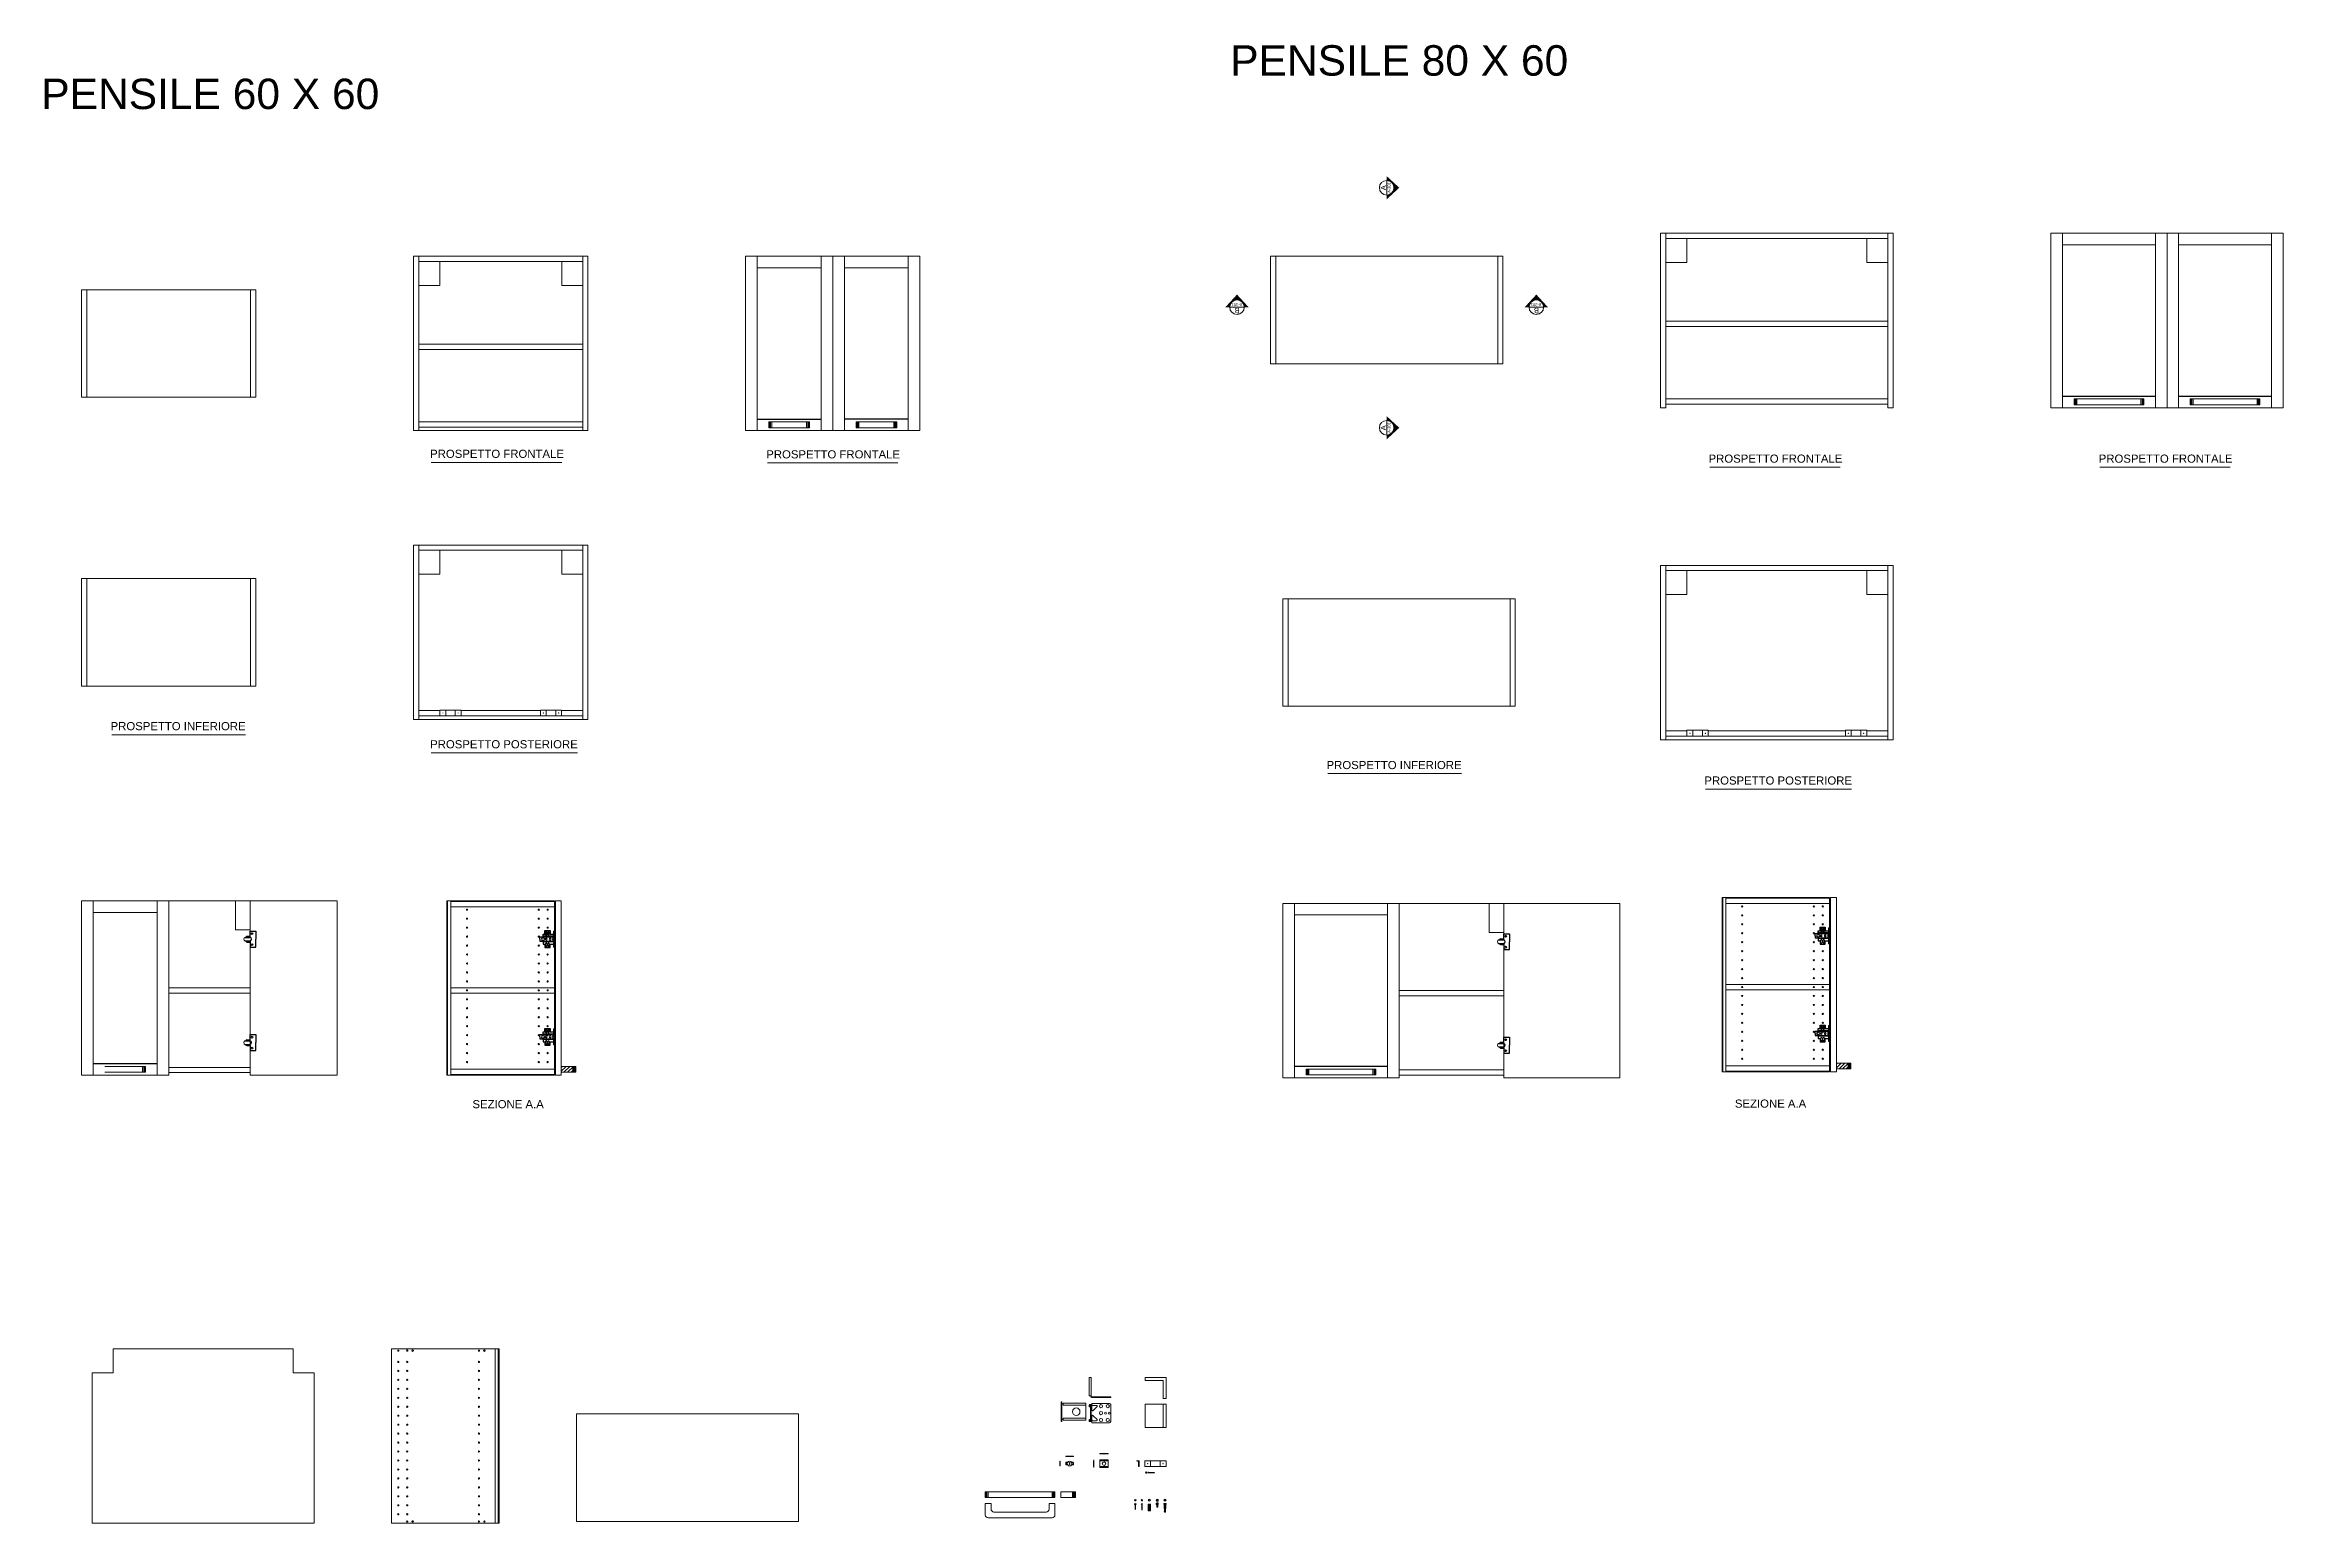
# Model space of a CAD drawing. Header units: millimetres. Extents: x 2632 to 4122, y 1852 to 2361.
# Drawn here: x 3352 to 4122, y 1852 to 2361 of the extents above; entities that cross this region are included whole.
import ezdxf
from ezdxf.enums import TextEntityAlignment as Align

# ---------------------------------------------------------------- set-up
doc = ezdxf.new("R2010")
doc.units = ezdxf.units.MM
doc.linetypes.add('CENTERX2', pattern=[4, 2.5, -0.5, 0.5, -0.5])
for name, color, linetype, lineweight in [('A-FURN', 8, 'Continuous', 18), ('ante', 9, 'Continuous', 18), ('componenti', 21, 'Continuous', 18), ('G-ANNO-DIM', 3, 'Continuous', 18), ('maniglie', 5, 'Continuous', 18), ('meccanismi', 4, 'Continuous', 18), ('viti', 2, 'Continuous', 18)]:
    doc.layers.add(name, color=color, linetype=linetype, lineweight=lineweight)
doc.styles.add('ARIAL', font='arial.ttf')
doc.styles.add('underline', font='arial.ttf')

msp = doc.modelspace()

# ---------------------------------------------------------------- texts
at = {"layer": 'G-ANNO-DIM', "style": 'underline'}
for s, height, p in [('PENSILE 80 X 60', 10.476, (3759.52, 2349.95)), ('PENSILE 60 X 60', 10.476, (3350.39, 2338.45)), ('PROSPETTO FRONTALE', 2.7972, (3484.2, 2218.44)), ('PROSPETTO FRONTALE', 2.7972, (3599.87, 2218.25)), ('PROSPETTO FRONTALE', 2.7972, (3924.13, 2216.77)), ('PROSPETTO FRONTALE', 2.7972, (4058.39, 2216.77)), ('PROSPETTO INFERIORE', 2.7972, (3374.24, 2124.73)), ('PROSPETTO POSTERIORE', 2.7972, (3484.2, 2118.49)), ('PROSPETTO INFERIORE', 2.7972, (3792.68, 2111.34)), ('PROSPETTO POSTERIORE', 2.7972, (3922.68, 2106.02)), ('SEZIONE A.A', 2.7972, (3498.77, 1994.65)), ('SEZIONE A.A', 2.7972, (3933.19, 1994.84))]:
    msp.add_text(s, height=height, dxfattribs=at).set_placement(p)

# ---------------------------------------------------------------- blocks, each defined once
blk = doc.blocks.new('section plan')
h = blk.add_hatch(color=256)
h.dxf.hatch_style = 1
h.paths.add_polyline_path([(56.9, 0.3), (46.3, 0.3, -1), (10.7, 0.3), (0.1, 0.3), (28.5, -30.6)])
blk.add_line((46.3, 0.3), (10.7, 0.3))
blk.add_circle((28.5, 0.3), 17.8)
at = {"style": 'ARIAL'}
for tag, height, p in [('A', 13, (28.4, 8.6)), ('A-301', 7, (29, -5.7))]:
    blk.add_attdef(tag, text='', height=height, dxfattribs=at).set_placement(p, align=Align.MIDDLE_CENTER)

# ---------------------------------------------------------------- hatches: boundary and pattern name
at = {"layer": 'maniglie'}
h = msp.add_hatch(dxfattribs=at)
h.set_pattern_fill('ANSI31', color=256, scale=0.28)
h.set_pattern_definition([(45, (396.1503, 1443.9985), (-0.62861793, 0.62861793), [])])
h.paths.add_polyline_path([(3533.64, 2007.04), (3533.34, 2007.04), (3533.34, 2009.04), (3533.54, 2009.04), (3533.64, 2009.04)])
h.paths.add_polyline_path([(3533.89, 2007.04), (3533.64, 2007.04), (3533.64, 2009.04), (3533.89, 2009.04)])
h.paths.add_polyline_path([(3534.09, 2007.04), (3533.89, 2007.04), (3533.89, 2009.04), (3534.09, 2009.04)])
h.paths.add_polyline_path([(3534.24, 2007.04), (3534.09, 2007.04), (3534.09, 2009.04), (3534.24, 2009.04)])
h.paths.add_polyline_path([(3534.34, 2007.04), (3534.24, 2007.04), (3534.24, 2009.04), (3534.34, 2009.04)])
h.paths.add_polyline_path([(3529.34, 2007.04), (3529.34, 2009.04), (3533.34, 2009.04), (3533.34, 2007.04)])
h = msp.add_hatch(dxfattribs=at)
h.set_pattern_fill('ANSI31', color=256, scale=0.28)
h.set_pattern_definition([(45, (834.9304, 1445.1449), (-0.62861793, 0.62861793), [])])
h.paths.add_polyline_path([(3972.42, 2008.18), (3972.12, 2008.18), (3972.12, 2010.18), (3972.32, 2010.18), (3972.42, 2010.18)])
h.paths.add_polyline_path([(3972.67, 2008.18), (3972.42, 2008.18), (3972.42, 2010.18), (3972.67, 2010.18)])
h.paths.add_polyline_path([(3972.87, 2008.18), (3972.67, 2008.18), (3972.67, 2010.18), (3972.87, 2010.18)])
h.paths.add_polyline_path([(3973.02, 2008.18), (3972.87, 2008.18), (3972.87, 2010.18), (3973.02, 2010.18)])
h.paths.add_polyline_path([(3973.12, 2008.18), (3973.02, 2008.18), (3973.02, 2010.18), (3973.12, 2010.18)])
h.paths.add_polyline_path([(3968.12, 2008.18), (3968.12, 2010.18), (3972.12, 2010.18), (3972.12, 2008.18)])

# ---------------------------------------------------------------- linework, layer by layer
at = {"color": 4}
for p, q in [((3420.44, 2053.45), (3422.17, 2053.45)), ((3420.44, 2052.25), (3422.17, 2052.25)), ((3421.12, 2053.86), (3422.23, 2053.86)), ((3421.12, 2051.84), (3422.23, 2051.84)), ((3422.23, 2053.42), (3422.23, 2055.59)), ((3422.23, 2055.59), (3424.23, 2055.59)), ((3422.23, 2052.25), (3422.23, 2050.11)), ((3422.23, 2050.11), (3424.23, 2050.11)), ((3424.23, 2055.59), (3424.23, 2052.85)), ((3424.23, 2050.11), (3424.23, 2052.85)), ((3521.99, 2053.59), (3526.63, 2053.59)), ((3521.99, 2052.85), (3521.99, 2053.59)), ((3521.99, 2052.85), (3521.99, 2052.11)), ((3521.99, 2052.11), (3526.63, 2052.11)), ((3526.63, 2053.45), (3527.34, 2053.45)), ((3526.63, 2052.25), (3527.34, 2052.25)), ((3851.83, 2052.55), (3853.57, 2052.55)), ((3851.83, 2051.35), (3853.57, 2051.35)), ((3852.51, 2052.96), (3853.62, 2052.96)), ((3852.51, 2050.94), (3853.62, 2050.94)), ((3853.62, 2052.52), (3853.62, 2054.69)), ((3853.62, 2054.69), (3855.62, 2054.69)), ((3853.62, 2051.35), (3853.62, 2049.21)), ((3853.62, 2049.21), (3855.62, 2049.21)), ((3855.62, 2054.69), (3855.62, 2051.95)), ((3855.62, 2049.21), (3855.62, 2051.95)), ((3960.77, 2054.74), (3965.41, 2054.74)), ((3960.77, 2054), (3960.77, 2054.74)), ((3960.77, 2054), (3960.77, 2053.25)), ((3960.77, 2053.25), (3965.41, 2053.25)), ((3965.41, 2054.6), (3966.12, 2054.6)), ((3965.41, 2053.4), (3966.12, 2053.4)), ((3421.12, 2018.23), (3422.23, 2018.23)), ((3422.23, 2018.23), (3422.23, 2019.97)), ((3422.23, 2019.97), (3424.23, 2019.97)), ((3424.23, 2019.97), (3424.23, 2017.23)), ((3521.99, 2019.97), (3526.63, 2019.97)), ((3521.99, 2019.23), (3521.99, 2019.97)), ((3521.99, 2019.23), (3521.99, 2018.48)), ((3521.99, 2018.48), (3526.63, 2018.48)), ((3526.63, 2019.83), (3527.34, 2019.83)), ((3526.63, 2018.62), (3527.34, 2018.62)), ((3853.62, 2017.33), (3853.62, 2019.07)), ((3853.62, 2019.07), (3855.62, 2019.07)), ((3855.62, 2019.07), (3855.62, 2016.32)), ((3960.77, 2021.11), (3965.41, 2021.11)), ((3960.77, 2020.37), (3960.77, 2021.11)), ((3960.77, 2020.37), (3960.77, 2019.63)), ((3960.77, 2019.63), (3965.41, 2019.63)), ((3965.41, 2020.97), (3966.12, 2020.97)), ((3965.41, 2019.77), (3966.12, 2019.77)), ((3420.44, 2017.83), (3422.17, 2017.83)), ((3420.44, 2016.62), (3422.17, 2016.62)), ((3421.12, 2016.22), (3422.23, 2016.22)), ((3422.23, 2016.22), (3422.23, 2014.48)), ((3422.23, 2014.48), (3424.23, 2014.48)), ((3424.23, 2014.48), (3424.23, 2017.23)), ((3851.83, 2016.93), (3853.57, 2016.93)), ((3851.83, 2015.72), (3853.57, 2015.72)), ((3852.51, 2017.33), (3853.62, 2017.33)), ((3852.51, 2015.32), (3853.62, 2015.32)), ((3853.62, 2015.32), (3853.62, 2013.58)), ((3853.62, 2013.58), (3855.62, 2013.58)), ((3855.62, 2013.58), (3855.62, 2016.32))]:
    msp.add_line(p, q, dxfattribs=at)
for points in [[(3962.48, 2055.74), (3962.48, 2056.9), (3964.23, 2056.9), (3964.23, 2055.74)], [(3523.05, 2053.37), (3523.05, 2054.59), (3523.7, 2054.59)], [(3526.63, 2053.8), (3523.05, 2053.8), (3523.05, 2053.37)], [(3523.05, 2052.33), (3523.05, 2051.11), (3523.7, 2051.11)], [(3526.63, 2051.9), (3523.05, 2051.9), (3523.05, 2052.33)], [(3523.7, 2054.59), (3523.7, 2055.75), (3525.45, 2055.75), (3525.45, 2054.59)], [(3523.7, 2051.11), (3523.7, 2049.95), (3525.45, 2049.95), (3525.45, 2051.11)], [(3523.92, 2055.18), (3523.92, 2054.43)], [(3523.92, 2050.52), (3523.92, 2051.27)], [(3524.4, 2054.43), (3524.4, 2055.18)], [(3524.4, 2051.27), (3524.4, 2050.52)], [(3524.71, 2055.19), (3524.71, 2054.44)], [(3524.71, 2050.51), (3524.71, 2051.26)], [(3525.19, 2054.44), (3525.19, 2055.19)], [(3525.19, 2051.26), (3525.19, 2050.51)], [(3525.45, 2054.59), (3526.63, 2054.59)], [(3525.45, 2051.11), (3526.63, 2051.11)], [(3961.83, 2054.52), (3961.83, 2055.74), (3962.48, 2055.74)], [(3965.41, 2054.95), (3961.83, 2054.95), (3961.83, 2054.52)], [(3961.83, 2053.48), (3961.83, 2052.26), (3962.48, 2052.26)], [(3965.41, 2053.05), (3961.83, 2053.05), (3961.83, 2053.48)], [(3962.48, 2052.26), (3962.48, 2051.1), (3964.23, 2051.1), (3964.23, 2052.26)], [(3962.7, 2056.33), (3962.7, 2055.58)], [(3962.7, 2051.67), (3962.7, 2052.42)], [(3963.18, 2055.58), (3963.18, 2056.33)], [(3963.18, 2052.42), (3963.18, 2051.67)], [(3963.49, 2056.34), (3963.49, 2055.59)], [(3963.49, 2051.66), (3963.49, 2052.41)], [(3963.97, 2055.59), (3963.97, 2056.34)], [(3963.97, 2052.41), (3963.97, 2051.66)], [(3964.23, 2055.74), (3965.41, 2055.74)], [(3964.23, 2052.26), (3965.41, 2052.26)], [(3523.05, 2019.75), (3523.05, 2020.96), (3523.7, 2020.96)], [(3526.63, 2020.18), (3523.05, 2020.18), (3523.05, 2019.75)], [(3523.05, 2018.7), (3523.05, 2017.49), (3523.7, 2017.49)], [(3526.63, 2018.27), (3523.05, 2018.27), (3523.05, 2018.7)], [(3523.7, 2020.96), (3523.7, 2022.13), (3525.45, 2022.13), (3525.45, 2020.96)], [(3523.92, 2021.56), (3523.92, 2020.8)], [(3524.4, 2020.8), (3524.4, 2021.56)], [(3524.71, 2021.56), (3524.71, 2020.81)], [(3525.19, 2020.81), (3525.19, 2021.56)], [(3525.45, 2020.96), (3526.63, 2020.96)], [(3961.83, 2020.89), (3961.83, 2022.11), (3962.48, 2022.11)], [(3965.41, 2021.32), (3961.83, 2021.32), (3961.83, 2020.89)], [(3961.83, 2019.85), (3961.83, 2018.63), (3962.48, 2018.63)], [(3965.41, 2019.42), (3961.83, 2019.42), (3961.83, 2019.85)], [(3962.48, 2022.11), (3962.48, 2023.27), (3964.23, 2023.27), (3964.23, 2022.11)], [(3962.48, 2018.63), (3962.48, 2017.47), (3964.23, 2017.47), (3964.23, 2018.63)], [(3962.7, 2022.7), (3962.7, 2021.95)], [(3962.7, 2018.04), (3962.7, 2018.79)], [(3963.18, 2021.95), (3963.18, 2022.7)], [(3963.18, 2018.79), (3963.18, 2018.04)], [(3963.49, 2022.71), (3963.49, 2021.96)], [(3963.49, 2018.03), (3963.49, 2018.78)], [(3963.97, 2021.96), (3963.97, 2022.71)], [(3963.97, 2018.78), (3963.97, 2018.03)], [(3964.23, 2022.11), (3965.41, 2022.11)], [(3964.23, 2018.63), (3965.41, 2018.63)], [(3523.7, 2017.49), (3523.7, 2016.32), (3525.45, 2016.32), (3525.45, 2017.49)], [(3523.92, 2016.89), (3523.92, 2017.65)], [(3524.4, 2017.65), (3524.4, 2016.89)], [(3524.71, 2016.89), (3524.71, 2017.64)], [(3525.19, 2017.64), (3525.19, 2016.89)], [(3525.45, 2017.49), (3526.63, 2017.49)]]:
    msp.add_lwpolyline(points, dxfattribs=at)
for centre in [(3422.91, 2054.73), (3422.91, 2050.97), (3854.3, 2053.83), (3854.3, 2050.07), (3422.91, 2019.1), (3854.3, 2018.2), (3422.91, 2015.35), (3854.3, 2014.44)]:
    msp.add_circle(centre, 0.3, dxfattribs=at)
for centre, radius, start, end in [((3421.75, 2052.86), 1.18, 122.3859, 149.89805), ((3421.75, 2052.84), 1.18, 210.10195, 237.6141), ((3422.17, 2052.85), 0.602, 270, 90), ((3523.05, 2052.85), 0.523, 90, 180), ((3523.05, 2052.85), 0.523, 180, 270), ((3523.74, 2053.96), 0.908, 219.9653, 297.40892), ((3523.74, 2051.75), 0.908, 62.59108, 140.0347), ((3524.16, 2055.12), 0.244, 13.78147, 166.21853), ((3524.16, 2054.49), 0.244, 193.78147, 346.21853), ((3524.16, 2051.21), 0.244, 13.78147, 166.21853), ((3524.16, 2050.58), 0.244, 193.78147, 346.21853), ((3524.16, 2052.85), 0.3, 0, 90), ((3524.16, 2052.85), 0.3, 270, 0), ((3524.95, 2055.13), 0.244, 13.78147, 166.21853), ((3524.95, 2054.5), 0.244, 193.78147, 346.21853), ((3524.95, 2051.21), 0.244, 13.78147, 166.21853), ((3524.95, 2050.57), 0.244, 193.78147, 346.21853), ((3525.49, 2052.85), 0.3, 0, 180), ((3525.49, 2052.85), 0.3, 0, 180), ((3525.49, 2052.85), 0.3, 180, 0), ((3525.49, 2052.85), 0.3, 180, 0), ((3853.15, 2051.96), 1.18, 122.3859, 149.89805), ((3853.15, 2051.94), 1.18, 210.10195, 237.6141), ((3853.57, 2051.95), 0.602, 270, 90), ((3961.83, 2054), 0.523, 90, 180), ((3961.83, 2054), 0.523, 180, 270), ((3962.52, 2055.1), 0.908, 219.9653, 297.40892), ((3962.52, 2052.89), 0.908, 62.59108, 140.0347), ((3962.94, 2056.27), 0.244, 13.78147, 166.21853), ((3962.94, 2055.64), 0.244, 193.78147, 346.21853), ((3962.94, 2052.36), 0.244, 13.78147, 166.21853), ((3962.94, 2051.73), 0.244, 193.78147, 346.21853), ((3962.94, 2054), 0.3, 0, 90), ((3962.94, 2054), 0.3, 270, 0), ((3963.73, 2056.28), 0.244, 13.78147, 166.21853), ((3963.73, 2055.64), 0.244, 193.78147, 346.21853), ((3963.73, 2052.35), 0.244, 13.78147, 166.21853), ((3963.73, 2051.72), 0.244, 193.78147, 346.21853), ((3964.27, 2054), 0.3, 0, 180), ((3964.27, 2054), 0.3, 0, 180), ((3964.27, 2054), 0.3, 180, 0), ((3964.27, 2054), 0.3, 180, 0), ((3421.75, 2017.23), 1.18, 122.3859, 149.89805), ((3523.05, 2019.23), 0.523, 90, 180), ((3523.05, 2019.23), 0.523, 180, 270), ((3523.74, 2020.33), 0.908, 219.9653, 297.40892), ((3523.74, 2018.12), 0.908, 62.59108, 140.0347), ((3524.16, 2021.5), 0.244, 13.78147, 166.21853), ((3524.16, 2020.86), 0.244, 193.78147, 346.21853), ((3524.16, 2019.23), 0.3, 0, 90), ((3524.16, 2019.23), 0.3, 270, 0), ((3524.95, 2021.51), 0.244, 13.78147, 166.21853), ((3524.95, 2020.87), 0.244, 193.78147, 346.21853), ((3525.49, 2019.23), 0.3, 0, 180), ((3525.49, 2019.23), 0.3, 0, 180), ((3525.49, 2019.23), 0.3, 180, 0), ((3525.49, 2019.23), 0.3, 180, 0), ((3961.83, 2020.37), 0.523, 90, 180), ((3961.83, 2020.37), 0.523, 180, 270), ((3962.52, 2021.48), 0.908, 219.9653, 297.40892), ((3962.52, 2019.27), 0.908, 62.59108, 140.0347), ((3962.94, 2022.64), 0.244, 13.78147, 166.21853), ((3962.94, 2022.01), 0.244, 193.78147, 346.21853), ((3962.94, 2018.73), 0.244, 13.78147, 166.21853), ((3962.94, 2020.37), 0.3, 0, 90), ((3962.94, 2020.37), 0.3, 270, 0), ((3963.73, 2022.65), 0.244, 13.78147, 166.21853), ((3963.73, 2022.02), 0.244, 193.78147, 346.21853), ((3963.73, 2018.73), 0.244, 13.78147, 166.21853), ((3964.27, 2020.37), 0.3, 0, 180), ((3964.27, 2020.37), 0.3, 0, 180), ((3964.27, 2020.37), 0.3, 180, 0), ((3964.27, 2020.37), 0.3, 180, 0), ((3421.75, 2017.22), 1.18, 210.10195, 237.6141), ((3422.17, 2017.23), 0.602, 270, 90), ((3524.16, 2017.59), 0.244, 13.78147, 166.21853), ((3524.16, 2016.95), 0.244, 193.78147, 346.21853), ((3524.95, 2017.58), 0.244, 13.78147, 166.21853), ((3524.95, 2016.94), 0.244, 193.78147, 346.21853), ((3853.15, 2016.33), 1.18, 122.3859, 149.89805), ((3853.15, 2016.32), 1.18, 210.10195, 237.6141), ((3853.57, 2016.32), 0.602, 270, 90), ((3962.94, 2018.1), 0.244, 193.78147, 346.21853), ((3963.73, 2018.09), 0.244, 193.78147, 346.21853)]:
    msp.add_arc(centre, radius, start, end, dxfattribs=at)
at = {"layer": 'A-FURN'}
for p, q in [((4041.88, 2295.7), (4041.88, 2235.7)), ((4121.88, 2235.7), (4121.88, 2295.7)), ((3592.75, 2287.8), (3592.75, 2227.8)), ((3652.75, 2287.8), (3652.75, 2227.8)), ((3909.42, 2236.94), (3985.82, 2236.94)), ((3985.82, 2236.94), (3985.82, 2238.74)), ((3480.29, 2229.04), (3508.49, 2229.04)), ((3480.29, 2227.8), (3508.49, 2227.8)), ((3508.49, 2229.04), (3536.69, 2229.04)), ((3508.49, 2227.8), (3536.69, 2227.8)), ((3536.69, 2229.04), (3536.69, 2230.84)), ((3480.29, 2128.42), (3508.49, 2128.42)), ((3508.49, 2128.42), (3536.69, 2128.42)), ((3909.42, 2121.44), (3985.82, 2121.44)), ((3364.23, 2066.04), (3364.23, 2006.04)), ((3489.99, 2066.04), (3490.23, 2066.04)), ((3490.23, 2066.04), (3490.23, 2006.04)), ((3491.34, 2006.04), (3491.34, 2066.04)), ((3777.62, 2065.14), (3777.62, 2005.14)), ((3928.77, 2067.18), (3929.01, 2067.18)), ((3929.01, 2067.18), (3929.01, 2007.18)), ((3930.12, 2007.18), (3930.12, 2067.18)), ((3394.23, 2008.71), (3422.23, 2008.71)), ((3422.23, 2006.91), (3394.23, 2006.91)), ((3817.62, 2007.81), (3853.62, 2007.81)), ((3853.62, 2006.01), (3817.62, 2006.01))]:
    msp.add_line(p, q, dxfattribs=at)
for points in [[(3907.62, 2235.7), (3909.42, 2235.7), (3909.42, 2295.7), (3907.62, 2295.7)], [(3478.49, 2227.8), (3480.29, 2227.8), (3480.29, 2287.8), (3478.49, 2287.8)], [(3478.49, 2128.42), (3480.29, 2128.42), (3480.29, 2188.42), (3478.49, 2188.42)], [(3907.62, 2121.44), (3909.42, 2121.44), (3909.42, 2181.44), (3907.62, 2181.44)]]:
    msp.add_lwpolyline(points, close=True, dxfattribs=at)
for points in [[(3909.42, 2295.7), (3909.42, 2295.46)], [(3909.42, 2295.7), (3985.82, 2295.7), (3985.82, 2293.9), (3909.42, 2293.9), (3909.42, 2295.7)], [(3985.82, 2235.7), (3987.62, 2235.7), (3987.62, 2295.7), (3985.82, 2295.7), (3985.82, 2285.7)], [(3480.29, 2287.8), (3480.29, 2287.56)], [(3480.29, 2287.8), (3508.49, 2287.8)], [(3508.49, 2286), (3480.29, 2286), (3480.29, 2287.8)], [(3508.49, 2287.8), (3536.69, 2287.8), (3536.69, 2286), (3508.49, 2286)], [(3536.69, 2227.8), (3538.49, 2227.8), (3538.49, 2287.8), (3536.69, 2287.8), (3536.69, 2277.8)], [(3775.16, 2250.8), (3773.36, 2250.8), (3773.36, 2287.8), (3775.16, 2287.8)], [(3775.16, 2250.8), (3851.56, 2250.8), (3851.56, 2287.8), (3775.16, 2287.8), (3775.16, 2250.8)], [(3851.56, 2250.8), (3853.36, 2250.8), (3853.36, 2287.8), (3851.56, 2287.8)], [(3909.42, 2295.46), (3909.42, 2294.22)], [(3916.62, 2293.9), (3916.62, 2285.7), (3909.42, 2285.7)], [(3978.62, 2293.9), (3978.62, 2285.7), (3985.82, 2285.7)], [(3480.29, 2287.56), (3480.29, 2286.32)], [(3487.49, 2286), (3487.49, 2277.8), (3480.29, 2277.8)], [(3529.49, 2286), (3529.49, 2277.8), (3536.69, 2277.8)], [(3909.42, 2235.7), (3909.42, 2285.7)], [(3985.82, 2235.7), (3985.82, 2285.7)], [(3366.03, 2239.3), (3364.23, 2239.3), (3364.23, 2276.3), (3366.03, 2276.3)], [(3394.23, 2276.3), (3366.03, 2276.3), (3366.03, 2239.3)], [(3394.23, 2239.3), (3422.43, 2239.3), (3422.43, 2276.3), (3394.23, 2276.3)], [(3422.43, 2239.3), (3424.23, 2239.3), (3424.23, 2276.3), (3422.43, 2276.3)], [(3480.29, 2227.8), (3480.29, 2277.8)], [(3536.69, 2227.8), (3536.69, 2277.8)], [(3909.42, 2264.56), (3909.42, 2265.46), (3985.82, 2265.46), (3985.82, 2263.66), (3909.42, 2263.66), (3909.42, 2264.56)], [(3480.29, 2256.66), (3480.29, 2257.56), (3508.49, 2257.56)], [(3508.49, 2257.56), (3536.69, 2257.56), (3536.69, 2255.76), (3508.49, 2255.76)], [(3508.49, 2255.76), (3480.29, 2255.76), (3480.29, 2256.66)], [(3366.03, 2239.3), (3394.23, 2239.3)], [(3985.82, 2238.74), (3909.42, 2238.74)], [(3909.42, 2238.74), (3909.42, 2236.94)], [(3480.29, 2230.84), (3480.29, 2229.04)], [(3508.49, 2230.84), (3480.29, 2230.84)], [(3536.69, 2230.84), (3508.49, 2230.84)], [(3480.29, 2188.42), (3480.29, 2188.17)], [(3480.29, 2188.42), (3508.49, 2188.42)], [(3508.49, 2186.62), (3480.29, 2186.62), (3480.29, 2188.42)], [(3480.29, 2188.17), (3480.29, 2186.94)], [(3508.49, 2188.42), (3536.69, 2188.42), (3536.69, 2186.62), (3508.49, 2186.62)], [(3536.69, 2128.42), (3538.49, 2128.42), (3538.49, 2188.42), (3536.69, 2188.42), (3536.69, 2178.42)], [(3487.49, 2186.62), (3487.49, 2178.42), (3480.29, 2178.42)], [(3529.49, 2186.62), (3529.49, 2178.42), (3536.69, 2178.42)], [(3909.42, 2181.44), (3909.42, 2181.2)], [(3909.42, 2181.44), (3985.82, 2181.44), (3985.82, 2179.64), (3909.42, 2179.64), (3909.42, 2181.44)], [(3909.42, 2181.2), (3909.42, 2179.96)], [(3985.82, 2121.44), (3987.62, 2121.44), (3987.62, 2181.44), (3985.82, 2181.44), (3985.82, 2171.44)], [(3366.03, 2139.92), (3364.23, 2139.92), (3364.23, 2176.92), (3366.03, 2176.92)], [(3394.23, 2176.92), (3366.03, 2176.92), (3366.03, 2139.92)], [(3394.23, 2139.92), (3422.43, 2139.92), (3422.43, 2176.92), (3394.23, 2176.92)], [(3422.43, 2139.92), (3424.23, 2139.92), (3424.23, 2176.92), (3422.43, 2176.92)], [(3480.29, 2128.42), (3480.29, 2178.42)], [(3536.69, 2128.42), (3536.69, 2178.42)], [(3916.62, 2179.64), (3916.62, 2171.44), (3909.42, 2171.44)], [(3978.62, 2179.64), (3978.62, 2171.44), (3985.82, 2171.44)], [(3779.42, 2132.94), (3777.62, 2132.94), (3777.62, 2169.94), (3779.42, 2169.94)], [(3779.42, 2132.94), (3855.82, 2132.94), (3855.82, 2169.94), (3779.42, 2169.94), (3779.42, 2132.94)], [(3855.82, 2132.94), (3857.62, 2132.94), (3857.62, 2169.94), (3855.82, 2169.94)], [(3909.42, 2121.44), (3909.42, 2171.44)], [(3985.82, 2121.44), (3985.82, 2171.44)], [(3366.03, 2139.92), (3394.23, 2139.92)], [(3480.29, 2131.45), (3480.29, 2129.65)], [(3480.29, 2131.45), (3487.57, 2131.45), (3487.57, 2129.65)], [(3480.29, 2129.65), (3508.49, 2129.65)], [(3508.49, 2131.45), (3494.85, 2131.45)], [(3522.12, 2131.45), (3508.49, 2131.45)], [(3508.49, 2129.65), (3536.69, 2129.65), (3536.69, 2131.45), (3529.4, 2131.45)], [(3909.42, 2122.68), (3985.82, 2122.68), (3985.82, 2124.48), (3978.53, 2124.48)], [(3909.42, 2124.48), (3916.7, 2124.48), (3916.7, 2122.68)], [(3909.42, 2124.48), (3909.42, 2122.68)], [(3971.25, 2124.48), (3923.99, 2124.48)], [(3386.23, 2066.04), (3422.23, 2066.04)], [(3417.23, 2066.04), (3417.23, 2056.04), (3422.23, 2056.04)], [(3526.99, 2066.04), (3489.99, 2066.04), (3489.99, 2006.04), (3526.99, 2006.04), (3526.99, 2066.04)], [(3489.99, 2063.99), (3489.99, 2065.79), (3490.23, 2065.79)], [(3491.34, 2065.79), (3526.99, 2065.79), (3526.99, 2064.68)], [(3526.99, 2065.79), (3526.99, 2063.99), (3491.34, 2063.99)], [(3817.62, 2065.14), (3853.62, 2065.14)], [(3848.62, 2065.14), (3848.62, 2055.14), (3853.62, 2055.14)], [(3965.77, 2067.18), (3928.77, 2067.18), (3928.77, 2007.18), (3965.77, 2007.18), (3965.77, 2067.18)], [(3928.77, 2065.14), (3928.77, 2066.94), (3929.01, 2066.94)], [(3929.01, 2065.14), (3928.77, 2065.14), (3928.77, 2065.14)], [(3930.12, 2066.94), (3965.77, 2066.94), (3965.77, 2065.83)], [(3965.77, 2066.94), (3965.77, 2065.14), (3930.12, 2065.14)], [(3490.23, 2063.99), (3489.99, 2063.99), (3489.99, 2063.99)], [(3394.23, 2036.04), (3422.23, 2036.04), (3422.23, 2035.14)], [(3422.23, 2035.14), (3422.23, 2034.24), (3394.23, 2034.24)], [(3526.99, 2035.14), (3526.99, 2034.24), (3491.34, 2034.24), (3491.34, 2036.04), (3526.99, 2036.04), (3526.99, 2035.14)], [(3853.62, 2034.24), (3853.62, 2033.34), (3817.62, 2033.34), (3817.62, 2035.14), (3853.62, 2035.14), (3853.62, 2034.24)], [(3965.77, 2036.28), (3965.77, 2035.38), (3930.12, 2035.38), (3930.12, 2037.18), (3965.77, 2037.18), (3965.77, 2036.28)], [(3489.99, 2008.09), (3489.99, 2006.29), (3490.23, 2006.29)], [(3490.23, 2008.09), (3489.99, 2008.09), (3489.99, 2008.09)], [(3490.23, 2006.04), (3491.34, 2006.04)], [(3526.99, 2006.29), (3526.99, 2008.09), (3491.34, 2008.09)], [(3491.34, 2006.29), (3526.99, 2006.29), (3526.99, 2007.4)], [(3928.77, 2009.23), (3928.77, 2007.43), (3929.01, 2007.43)], [(3929.01, 2009.23), (3928.77, 2009.23), (3928.77, 2009.23)], [(3929.01, 2007.18), (3930.12, 2007.18)], [(3965.77, 2007.43), (3965.77, 2009.23), (3930.12, 2009.23)], [(3930.12, 2007.43), (3965.77, 2007.43), (3965.77, 2008.54)]]:
    msp.add_lwpolyline(points, dxfattribs=at)
for centre in [(3496.89, 2062.96), (3496.89, 2059.87), (3496.89, 2056.79), (3521.56, 2062.96), (3521.56, 2059.87), (3521.56, 2056.79), (3524.64, 2062.96), (3524.64, 2059.87), (3524.64, 2056.79), (3935.67, 2064.1), (3935.67, 2061.02), (3935.67, 2057.93), (3960.34, 2064.1), (3960.34, 2061.02), (3960.34, 2057.93), (3963.42, 2064.1), (3963.42, 2061.02), (3963.42, 2057.93), (3496.89, 2053.71), (3496.89, 2050.62), (3521.56, 2053.71), (3521.56, 2050.62), (3524.64, 2053.71), (3524.64, 2050.62), (3935.67, 2054.85), (3935.67, 2051.77), (3960.34, 2054.85), (3960.34, 2051.77), (3963.42, 2054.85), (3963.42, 2051.77), (3496.89, 2047.54), (3496.89, 2044.46), (3496.89, 2041.37), (3521.56, 2047.54), (3521.56, 2044.46), (3521.56, 2041.37), (3524.64, 2047.54), (3524.64, 2044.46), (3524.64, 2041.37), (3935.67, 2048.68), (3935.67, 2045.6), (3935.67, 2042.52), (3960.34, 2048.68), (3960.34, 2045.6), (3960.34, 2042.52), (3963.42, 2048.68), (3963.42, 2045.6), (3963.42, 2042.52), (3496.89, 2038.29), (3496.89, 2035.21), (3521.56, 2038.29), (3521.56, 2035.21), (3524.64, 2038.29), (3524.64, 2035.21), (3935.67, 2039.43), (3935.67, 2036.35), (3960.34, 2039.43), (3960.34, 2036.35), (3963.42, 2039.43), (3963.42, 2036.35), (3496.89, 2032.12), (3496.89, 2029.04), (3496.89, 2025.96), (3521.56, 2032.12), (3521.56, 2029.04), (3521.56, 2025.96), (3524.64, 2032.12), (3524.64, 2029.04), (3524.64, 2025.96), (3935.67, 2033.27), (3935.67, 2030.18), (3935.67, 2027.1), (3960.34, 2033.27), (3960.34, 2030.18), (3960.34, 2027.1), (3963.42, 2033.27), (3963.42, 2030.18), (3963.42, 2027.1), (3496.89, 2022.87), (3496.89, 2019.79), (3521.56, 2022.87), (3521.56, 2019.79), (3524.64, 2022.87), (3524.64, 2019.79), (3935.67, 2024.02), (3935.67, 2020.93), (3960.34, 2024.02), (3960.34, 2020.93), (3963.42, 2024.02), (3963.42, 2020.93), (3496.89, 2016.71), (3496.89, 2013.62), (3496.89, 2010.54), (3521.56, 2016.71), (3521.56, 2013.62), (3521.56, 2010.54), (3524.64, 2016.71), (3524.64, 2013.62), (3524.64, 2010.54), (3935.67, 2017.85), (3935.67, 2014.77), (3935.67, 2011.68), (3960.34, 2017.85), (3960.34, 2014.77), (3960.34, 2011.68), (3963.42, 2017.85), (3963.42, 2014.77), (3963.42, 2011.68)]:
    msp.add_circle(centre, 0.216, dxfattribs=at)
at = {"layer": 'ante'}
for p, q in [((3622.75, 2287.8), (3592.75, 2287.8)), ((3592.75, 2287.8), (3592.75, 2227.8)), ((3618.75, 2287.8), (3618.75, 2227.8)), ((3622.75, 2287.8), (3618.75, 2287.8)), ((3622.75, 2227.8), (3622.75, 2287.8)), ((3622.75, 2227.8), (3622.75, 2287.8)), ((3622.75, 2287.8), (3652.75, 2287.8)), ((3622.75, 2287.8), (3626.75, 2287.8)), ((3626.75, 2287.8), (3626.75, 2227.8)), ((3652.75, 2287.8), (3652.75, 2227.8)), ((3618.75, 2283.8), (3596.75, 2283.8)), ((3626.75, 2283.8), (3648.75, 2283.8)), ((3618.75, 2227.8), (3592.75, 2227.8)), ((3592.75, 2227.8), (3622.75, 2227.8)), ((3652.75, 2227.8), (3622.75, 2227.8)), ((3626.75, 2227.8), (3652.75, 2227.8)), ((3394.23, 2066.04), (3364.23, 2066.04)), ((3364.23, 2066.04), (3364.23, 2006.04)), ((3390.23, 2066.04), (3390.23, 2006.04)), ((3394.23, 2006.04), (3394.23, 2066.04)), ((3527.34, 2066.04), (3527.34, 2006.04)), ((3529.34, 2066.04), (3527.34, 2066.04)), ((3529.34, 2006.04), (3529.34, 2066.04)), ((3966.12, 2067.18), (3966.12, 2007.18)), ((3968.12, 2067.18), (3966.12, 2067.18)), ((3968.12, 2007.18), (3968.12, 2067.18)), ((3390.23, 2062.04), (3368.23, 2062.04)), ((3364.23, 2006.04), (3394.23, 2006.04)), ((3390.23, 2006.04), (3364.23, 2006.04)), ((3527.34, 2006.04), (3529.34, 2006.04)), ((3966.12, 2007.18), (3968.12, 2007.18))]:
    msp.add_line(p, q, dxfattribs=at)
for points in [[(4041.88, 2235.7), (4081.88, 2235.7), (4081.88, 2295.7), (4041.88, 2295.7)], [(4081.88, 2235.7), (4121.88, 2235.7), (4121.88, 2295.7), (4081.88, 2295.7)], [(3777.62, 2005.14), (3817.62, 2005.14), (3817.62, 2065.14), (3777.62, 2065.14)]]:
    msp.add_lwpolyline(points, close=True, dxfattribs=at)
for points in [[(4045.88, 2235.7), (4045.88, 2295.7)], [(4081.88, 2295.7), (4077.88, 2295.7)], [(4077.88, 2295.7), (4077.88, 2235.7)], [(4085.88, 2235.7), (4085.88, 2295.7)], [(4121.88, 2295.7), (4117.88, 2295.7)], [(4117.88, 2295.7), (4117.88, 2235.7)], [(3596.75, 2227.8), (3596.75, 2287.8)], [(3648.75, 2227.8), (3648.75, 2287.8)], [(4077.88, 2291.7), (4045.88, 2291.7)], [(4117.88, 2291.7), (4085.88, 2291.7)], [(4077.88, 2235.7), (4045.88, 2235.7)], [(4117.88, 2235.7), (4085.88, 2235.7)], [(3368.23, 2006.04), (3368.23, 2066.04)], [(3422.23, 2006.04), (3452.23, 2006.04), (3452.23, 2066.04), (3422.23, 2066.04)], [(3422.23, 2066.04), (3422.23, 2053.45)], [(3781.62, 2005.14), (3781.62, 2065.14)], [(3813.62, 2065.14), (3813.62, 2005.14)], [(3853.62, 2005.14), (3893.62, 2005.14), (3893.62, 2065.14), (3853.62, 2065.14)], [(3853.62, 2065.14), (3853.62, 2052.55)], [(3813.62, 2061.14), (3781.62, 2061.14)], [(3422.23, 2052.25), (3422.23, 2006.91)], [(3853.62, 2051.35), (3853.62, 2006.01)], [(3422.23, 2016.63), (3422.23, 2006.04)], [(3853.62, 2015.73), (3853.62, 2005.14)], [(3813.62, 2005.14), (3781.62, 2005.14)]]:
    msp.add_lwpolyline(points, dxfattribs=at)
at = {"layer": 'componenti'}
for p, q in [((3506.55, 1911.85), (3506.55, 1851.85)), ((3507.66, 1851.85), (3507.66, 1911.85)), ((3367.89, 1851.85), (3444.29, 1851.85)), ((3507.9, 1851.85), (3507.66, 1851.85))]:
    msp.add_line(p, q, dxfattribs=at)
for points in [[(3375.09, 1911.85), (3375.09, 1903.65), (3367.89, 1903.65)], [(3375.09, 1911.85), (3437.09, 1911.85)], [(3437.09, 1911.85), (3437.09, 1903.65), (3444.29, 1903.65)], [(3470.9, 1851.85), (3507.9, 1851.85), (3507.9, 1911.85), (3470.9, 1911.85), (3470.9, 1851.85)], [(3476.33, 1911.85), (3476.33, 1911.23)], [(3507.66, 1911.85), (3506.55, 1911.85)], [(3367.89, 1851.85), (3367.89, 1903.65)], [(3444.29, 1851.85), (3444.29, 1903.65)], [(3534.52, 1852.46), (3610.92, 1852.46), (3610.92, 1889.46), (3534.52, 1889.46), (3534.52, 1852.46)]]:
    msp.add_lwpolyline(points, dxfattribs=at)
for centre, radius in [((3473.25, 1911.23), 0.216), ((3476.33, 1911.23), 0.216), ((3478.18, 1911.23), 0.247), ((3501, 1911.23), 0.216), ((3502.85, 1911.23), 0.247), ((3473.25, 1907.35), 0.216), ((3473.25, 1904.26), 0.216), ((3476.33, 1907.35), 0.216), ((3476.33, 1904.26), 0.216), ((3501, 1907.35), 0.216), ((3501, 1904.26), 0.216), ((3473.25, 1901.18), 0.216), ((3473.25, 1898.1), 0.216), ((3473.25, 1895.01), 0.216), ((3476.33, 1901.18), 0.216), ((3476.33, 1898.1), 0.216), ((3476.33, 1895.01), 0.216), ((3501, 1901.18), 0.216), ((3501, 1898.1), 0.216), ((3501, 1895.01), 0.216), ((3473.25, 1891.93), 0.216), ((3473.25, 1888.85), 0.216), ((3476.33, 1891.93), 0.216), ((3476.33, 1888.85), 0.216), ((3501, 1891.93), 0.216), ((3501, 1888.85), 0.216), ((3473.25, 1885.76), 0.216), ((3473.25, 1882.68), 0.216), ((3473.25, 1879.6), 0.216), ((3476.33, 1885.76), 0.216), ((3476.33, 1882.68), 0.216), ((3476.33, 1879.6), 0.216), ((3501, 1885.76), 0.216), ((3501, 1882.68), 0.216), ((3501, 1879.6), 0.216), ((3473.25, 1876.51), 0.216), ((3473.25, 1873.43), 0.216), ((3476.33, 1876.51), 0.216), ((3476.33, 1873.43), 0.216), ((3501, 1876.51), 0.216), ((3501, 1873.43), 0.216), ((3473.25, 1870.35), 0.216), ((3473.25, 1867.26), 0.216), ((3473.25, 1864.18), 0.216), ((3476.33, 1870.35), 0.216), ((3476.33, 1867.26), 0.216), ((3476.33, 1864.18), 0.216), ((3501, 1870.35), 0.216), ((3501, 1867.26), 0.216), ((3501, 1864.18), 0.216), ((3473.25, 1861.1), 0.216), ((3473.25, 1858.01), 0.216), ((3476.33, 1861.1), 0.216), ((3476.33, 1858.01), 0.216), ((3501, 1861.1), 0.216), ((3501, 1858.01), 0.216), ((3473.25, 1854.93), 0.216), ((3476.33, 1854.93), 0.216), ((3476.33, 1852.46), 0.216), ((3478.18, 1852.46), 0.247), ((3501, 1854.93), 0.216), ((3501, 1852.46), 0.216), ((3502.85, 1852.46), 0.216)]:
    msp.add_circle(centre, radius, dxfattribs=at)
at = {"layer": 'Defpoints'}
for p, q in [((3596.75, 2231.8), (3618.75, 2231.8)), ((3648.75, 2231.8), (3626.75, 2231.8)), ((3368.23, 2010.04), (3390.23, 2010.04))]:
    msp.add_line(p, q, dxfattribs=at)
for points in [[(4045.88, 2239.7), (4077.88, 2239.7)], [(4085.88, 2239.7), (4117.88, 2239.7)], [(3781.62, 2009.14), (3813.62, 2009.14)]]:
    msp.add_lwpolyline(points, dxfattribs=at)
at = {"layer": 'G-ANNO-DIM'}
for p, q in [((3484.6, 2216.87), (3529.47, 2216.87)), ((3600.27, 2216.68), (3645.14, 2216.68)), ((3924.53, 2215.2), (3969.4, 2215.2)), ((4058.79, 2215.2), (4103.66, 2215.2)), ((3374.64, 2123.16), (3420.7, 2123.16)), ((3484.6, 2116.92), (3534.87, 2116.92)), ((3793.08, 2109.77), (3839.14, 2109.77)), ((3923.07, 2104.45), (3973.35, 2104.45))]:
    msp.add_line(p, q, dxfattribs=at)
at = {"layer": 'maniglie'}
for p, q in [((4049.88, 2238.7), (4073.88, 2238.7)), ((4049.88, 2238.7), (4049.88, 2236.7)), ((4049.88, 2238.7), (4050.88, 2238.7)), ((4049.88, 2238.7), (4049.98, 2238.7)), ((4049.88, 2236.7), (4050.88, 2236.7)), ((4049.98, 2238.7), (4049.98, 2236.7)), ((4050.18, 2236.7), (4050.18, 2238.7)), ((4050.18, 2236.7), (4050.48, 2236.7)), ((4050.48, 2236.7), (4050.48, 2238.7)), ((4050.88, 2236.7), (4050.88, 2238.7)), ((4072.88, 2236.7), (4072.88, 2238.7)), ((4073.88, 2236.7), (4072.88, 2236.7)), ((4073.28, 2236.7), (4073.28, 2238.7)), ((4073.58, 2236.7), (4073.28, 2236.7)), ((4073.58, 2236.7), (4073.58, 2238.7)), ((4073.78, 2238.7), (4073.78, 2236.7)), ((4073.88, 2238.7), (4073.88, 2236.7)), ((4089.88, 2238.7), (4113.88, 2238.7)), ((4089.88, 2238.7), (4089.88, 2236.7)), ((4089.88, 2238.7), (4090.88, 2238.7)), ((4089.88, 2238.7), (4089.98, 2238.7)), ((4089.88, 2236.7), (4090.88, 2236.7)), ((4089.98, 2238.7), (4089.98, 2236.7)), ((4090.18, 2236.7), (4090.18, 2238.7)), ((4090.18, 2236.7), (4090.48, 2236.7)), ((4090.48, 2236.7), (4090.48, 2238.7)), ((4090.88, 2236.7), (4090.88, 2238.7)), ((4112.88, 2236.7), (4112.88, 2238.7)), ((4113.88, 2236.7), (4112.88, 2236.7)), ((4113.28, 2236.7), (4113.28, 2238.7)), ((4113.58, 2236.7), (4113.28, 2236.7)), ((4113.58, 2236.7), (4113.58, 2238.7)), ((4113.78, 2238.7), (4113.78, 2236.7)), ((4113.88, 2238.7), (4113.88, 2236.7)), ((3600.75, 2230.8), (3614.75, 2230.8)), ((3600.75, 2230.8), (3600.75, 2228.8)), ((3600.85, 2230.8), (3600.85, 2228.8)), ((3601.05, 2228.8), (3601.05, 2230.8)), ((3601.35, 2228.8), (3601.35, 2230.8)), ((3614.15, 2230.8), (3614.15, 2228.8)), ((3614.45, 2230.8), (3614.45, 2228.8)), ((3614.65, 2228.8), (3614.65, 2230.8)), ((3614.75, 2228.8), (3614.75, 2230.8)), ((3630.75, 2230.8), (3644.75, 2230.8)), ((3630.75, 2230.8), (3630.75, 2228.8)), ((3630.85, 2230.8), (3630.85, 2228.8)), ((3631.05, 2228.8), (3631.05, 2230.8)), ((3631.35, 2228.8), (3631.35, 2230.8)), ((3644.15, 2230.8), (3644.15, 2228.8)), ((3644.45, 2230.8), (3644.45, 2228.8)), ((3644.65, 2228.8), (3644.65, 2230.8)), ((3644.75, 2228.8), (3644.75, 2230.8)), ((3372.23, 2009.04), (3386.23, 2009.04)), ((3385.63, 2009.04), (3385.63, 2007.04)), ((3385.93, 2009.04), (3385.93, 2007.04)), ((3386.13, 2007.04), (3386.13, 2009.04)), ((3386.23, 2007.04), (3386.23, 2009.04)), ((3533.34, 2009.04), (3533.54, 2009.04)), ((3533.34, 2009.04), (3533.34, 2007.04)), ((3533.64, 2009.04), (3533.64, 2007.04)), ((3533.89, 2007.04), (3533.89, 2009.04)), ((3534.09, 2009.04), (3534.09, 2007.04)), ((3534.24, 2007.04), (3534.24, 2009.04)), ((3534.34, 2007.04), (3534.34, 2009.04)), ((3785.62, 2008.14), (3809.62, 2008.14)), ((3785.62, 2008.14), (3785.62, 2006.14)), ((3785.62, 2008.14), (3786.62, 2008.14)), ((3785.62, 2008.14), (3785.72, 2008.14)), ((3785.62, 2006.14), (3786.62, 2006.14)), ((3785.72, 2008.14), (3785.72, 2006.14)), ((3785.92, 2006.14), (3785.92, 2008.14)), ((3785.92, 2006.14), (3786.22, 2006.14)), ((3786.22, 2006.14), (3786.22, 2008.14)), ((3786.62, 2006.14), (3786.62, 2008.14)), ((3808.62, 2006.14), (3808.62, 2008.14)), ((3809.62, 2006.14), (3808.62, 2006.14)), ((3809.02, 2006.14), (3809.02, 2008.14)), ((3809.32, 2006.14), (3809.02, 2006.14)), ((3809.32, 2006.14), (3809.32, 2008.14)), ((3809.52, 2008.14), (3809.52, 2006.14)), ((3809.62, 2008.14), (3809.62, 2006.14)), ((3972.12, 2010.18), (3972.32, 2010.18)), ((3972.12, 2010.18), (3972.12, 2008.18)), ((3972.42, 2010.18), (3972.42, 2008.18)), ((3972.67, 2008.18), (3972.67, 2010.18)), ((3972.87, 2010.18), (3972.87, 2008.18)), ((3973.02, 2008.18), (3973.02, 2010.18)), ((3973.12, 2008.18), (3973.12, 2010.18)), ((3675.22, 1860.67), (3675.22, 1862.67)), ((3675.22, 1862.67), (3676.22, 1862.67)), ((3699.22, 1860.67), (3675.22, 1860.67)), ((3675.22, 1860.67), (3676.22, 1860.67)), ((3675.22, 1860.67), (3675.32, 1860.67)), ((3675.22, 1858.67), (3675.22, 1854.67)), ((3677.22, 1858.67), (3675.22, 1858.67)), ((3675.32, 1860.67), (3675.32, 1862.67)), ((3675.52, 1862.67), (3675.52, 1860.67)), ((3675.52, 1862.67), (3675.82, 1862.67)), ((3675.82, 1862.67), (3675.82, 1860.67)), ((3676.22, 1862.67), (3676.22, 1860.67)), ((3677.22, 1856.67), (3677.22, 1858.67)), ((3699.22, 1858.67), (3697.22, 1858.67)), ((3697.22, 1858.67), (3697.22, 1856.67)), ((3698.22, 1862.67), (3698.22, 1860.67)), ((3699.22, 1862.67), (3698.22, 1862.67)), ((3699.22, 1860.67), (3698.22, 1860.67)), ((3698.92, 1862.67), (3698.62, 1862.67)), ((3698.62, 1862.67), (3698.62, 1860.67)), ((3698.92, 1862.67), (3698.92, 1860.67)), ((3699.12, 1860.67), (3699.12, 1862.67)), ((3699.22, 1860.67), (3699.12, 1860.67)), ((3699.22, 1860.67), (3699.22, 1862.67)), ((3699.22, 1854.67), (3699.22, 1858.67)), ((3705.22, 1860.67), (3705.22, 1862.67)), ((3705.22, 1860.67), (3705.42, 1860.67)), ((3705.52, 1860.67), (3705.52, 1862.67)), ((3705.77, 1862.67), (3705.77, 1860.67)), ((3705.97, 1860.67), (3705.97, 1862.67)), ((3706.12, 1862.67), (3706.12, 1860.67)), ((3706.22, 1862.67), (3706.22, 1860.67)), ((3676.22, 1853.67), (3698.22, 1853.67)), ((3696.22, 1855.67), (3678.22, 1855.67))]:
    msp.add_line(p, q, dxfattribs=at)
for points in [[(4073.88, 2236.7), (4049.88, 2236.7)], [(4050.88, 2238.7), (4050.88, 2236.7)], [(4050.88, 2238.7), (4050.88, 2236.7)], [(4050.88, 2238.7), (4050.88, 2236.7)], [(4113.88, 2236.7), (4089.88, 2236.7)], [(4090.88, 2238.7), (4090.88, 2236.7)], [(4090.88, 2238.7), (4090.88, 2236.7)], [(4090.88, 2238.7), (4090.88, 2236.7)], [(3614.75, 2228.8), (3600.75, 2228.8)], [(3601.75, 2230.8), (3601.75, 2228.8)], [(3613.75, 2228.8), (3613.75, 2230.8)], [(3644.75, 2228.8), (3630.75, 2228.8)], [(3631.75, 2230.8), (3631.75, 2228.8)], [(3643.75, 2228.8), (3643.75, 2230.8)], [(3386.23, 2007.04), (3372.23, 2007.04)], [(3385.23, 2007.04), (3385.23, 2009.04)], [(3534.34, 2007.04), (3534.34, 2009.04), (3529.34, 2009.04)], [(3529.34, 2007.04), (3534.34, 2007.04)], [(3534.34, 2009.04), (3534.34, 2007.04)], [(3809.62, 2006.14), (3785.62, 2006.14)], [(3786.62, 2008.14), (3786.62, 2006.14)], [(3786.62, 2008.14), (3786.62, 2006.14)], [(3786.62, 2008.14), (3786.62, 2006.14)], [(3973.12, 2008.18), (3973.12, 2010.18), (3968.12, 2010.18)], [(3968.12, 2008.18), (3973.12, 2008.18)], [(3973.12, 2010.18), (3973.12, 2008.18)], [(3675.22, 1862.67), (3699.22, 1862.67)], [(3698.22, 1860.67), (3698.22, 1862.67)], [(3698.22, 1860.67), (3698.22, 1862.67)], [(3698.22, 1860.67), (3698.22, 1862.67)], [(3701.22, 1860.67), (3701.22, 1862.67), (3706.22, 1862.67)], [(3706.22, 1862.67), (3706.22, 1860.67), (3701.22, 1860.67)], [(3706.22, 1860.67), (3706.22, 1862.67)]]:
    msp.add_lwpolyline(points, dxfattribs=at)
for points in [[(3678.22, 1855.67), (3677.75, 1855.67), (3677.22, 1856.2), (3677.22, 1856.67)], [(3696.22, 1855.67), (3696.69, 1855.67), (3697.22, 1856.2), (3697.22, 1856.67)], [(3676.22, 1853.67), (3675.75, 1853.67), (3675.22, 1854.2), (3675.22, 1854.67)], [(3698.22, 1853.67), (3698.69, 1853.67), (3699.22, 1854.2), (3699.22, 1854.67)]]:
    msp.add_open_spline(points, degree=3, dxfattribs=at)
at = {"layer": 'meccanismi'}
for p, q in [((3487.57, 2131.65), (3494.85, 2131.65)), ((3487.57, 2129.65), (3487.57, 2131.65)), ((3494.85, 2129.65), (3487.57, 2129.65)), ((3489.57, 2131.65), (3489.57, 2129.65)), ((3492.85, 2131.65), (3492.85, 2129.65)), ((3494.85, 2131.65), (3494.85, 2129.65)), ((3522.12, 2131.65), (3529.4, 2131.65)), ((3522.12, 2129.65), (3522.12, 2131.65)), ((3529.4, 2129.65), (3522.12, 2129.65)), ((3524.12, 2131.65), (3524.12, 2129.65)), ((3527.4, 2131.65), (3527.4, 2129.65)), ((3529.4, 2131.65), (3529.4, 2129.65)), ((3916.7, 2124.68), (3923.99, 2124.68)), ((3916.7, 2122.68), (3916.7, 2124.68)), ((3923.99, 2122.68), (3916.7, 2122.68)), ((3918.7, 2124.68), (3918.7, 2122.68)), ((3921.99, 2124.68), (3921.99, 2122.68)), ((3923.99, 2124.68), (3923.99, 2122.68)), ((3971.25, 2124.68), (3978.53, 2124.68)), ((3971.25, 2122.68), (3971.25, 2124.68)), ((3978.53, 2122.68), (3971.25, 2122.68)), ((3973.25, 2124.68), (3973.25, 2122.68)), ((3976.53, 2124.68), (3976.53, 2122.68)), ((3978.53, 2124.68), (3978.53, 2122.68)), ((3966.12, 2056.74), (3965.41, 2056.74)), ((3965.41, 2056.74), (3965.41, 2054.6)), ((3966.12, 2051.25), (3966.12, 2056.74)), ((3527.34, 2055.59), (3526.63, 2055.59)), ((3526.63, 2055.59), (3526.63, 2053.45)), ((3526.63, 2052.25), (3526.63, 2050.11)), ((3526.63, 2050.11), (3527.34, 2050.11)), ((3527.34, 2050.11), (3527.34, 2055.59)), ((3965.41, 2053.4), (3965.41, 2051.25)), ((3965.41, 2051.25), (3966.12, 2051.25)), ((3526.63, 2021.97), (3527.34, 2021.97)), ((3526.63, 2019.83), (3526.63, 2021.97)), ((3526.63, 2016.48), (3526.63, 2018.62)), ((3527.34, 2021.97), (3527.34, 2016.48)), ((3965.41, 2023.11), (3966.12, 2023.11)), ((3965.41, 2020.97), (3965.41, 2023.11)), ((3965.41, 2017.63), (3965.41, 2019.77)), ((3966.12, 2023.11), (3966.12, 2017.63)), ((3527.34, 2016.48), (3526.63, 2016.48)), ((3966.12, 2017.63), (3965.41, 2017.63)), ((3711.01, 1902.01), (3711.66, 1902.01)), ((3711.01, 1902.01), (3711.01, 1895.73)), ((3711.66, 1895.73), (3711.01, 1895.73)), ((3711.44, 1902.01), (3711.66, 1902.01)), ((3711.66, 1902.01), (3711.66, 1895.73)), ((3711.88, 1895.29), (3718.38, 1895.29)), ((3711.88, 1895.08), (3711.88, 1895.29)), ((3711.88, 1895.08), (3718.38, 1895.08)), ((3717.95, 1895.08), (3717.95, 1895.29)), ((3718.38, 1895.08), (3718.38, 1895.29)), ((3730.22, 1902.01), (3737.42, 1902.01)), ((3701.36, 1893.57), (3701.57, 1893.57)), ((3701.36, 1886.9), (3701.36, 1893.57)), ((3701.36, 1893.57), (3701.57, 1893.57)), ((3701.57, 1893.57), (3701.57, 1886.9)), ((3702.06, 1893.13), (3709.82, 1893.13)), ((3702.06, 1887.33), (3709.82, 1887.33)), ((3709.88, 1893.08), (3709.88, 1890.23)), ((3709.88, 1887.39), (3709.88, 1890.23)), ((3711.01, 1891.98), (3711.01, 1892.54)), ((3711.01, 1887.51), (3711.01, 1886.95)), ((3711.17, 1891.93), (3711.06, 1891.93)), ((3711.06, 1891.93), (3711.17, 1891.93)), ((3711.17, 1887.56), (3711.06, 1887.56)), ((3711.06, 1887.56), (3711.17, 1887.56)), ((3711.55, 1892.65), (3711.12, 1892.65)), ((3711.55, 1892.65), (3711.12, 1892.65)), ((3711.23, 1891.98), (3711.23, 1892.37)), ((3711.23, 1887.51), (3711.23, 1887.11)), ((3711.28, 1892.43), (3711.39, 1892.43)), ((3711.44, 1887.11), (3711.44, 1892.37)), ((3711.66, 1886.95), (3711.66, 1892.54)), ((3717.95, 1893.08), (3711.88, 1893.08)), ((3718.38, 1889.74), (3718.38, 1892.65)), ((3718.38, 1889.74), (3718.38, 1886.84)), ((3730.22, 1892.81), (3730.22, 1884.81)), ((3730.22, 1892.81), (3737.42, 1892.81)), ((3737.42, 1884.81), (3737.42, 1892.81)), ((3701.36, 1886.9), (3701.57, 1886.9)), ((3701.57, 1886.9), (3701.36, 1886.9)), ((3711.55, 1886.84), (3711.12, 1886.84)), ((3711.55, 1886.84), (3711.12, 1886.84)), ((3711.28, 1887.06), (3711.39, 1887.06)), ((3717.95, 1886.41), (3711.88, 1886.41)), ((3730.22, 1884.81), (3737.42, 1884.81)), ((3703.05, 1872.8), (3703.59, 1872.8)), ((3703.05, 1871.91), (3703.59, 1871.91)), ((3703.15, 1872.7), (3703.53, 1872.7)), ((3703.15, 1872.01), (3703.53, 1872.01)), ((3704.2, 1872.35), (3704.2, 1872.67)), ((3704.2, 1872.35), (3704.2, 1872.04)), ((3705.45, 1872.8), (3704.92, 1872.8)), ((3705.45, 1871.91), (3704.92, 1871.91)), ((3705.35, 1872.7), (3704.97, 1872.7)), ((3705.35, 1872.01), (3704.97, 1872.01)), ((3712.54, 1873.36), (3712.44, 1873.36)), ((3712.64, 1873.69), (3712.54, 1873.69)), ((3712.54, 1873.69), (3712.54, 1873.36)), ((3714.64, 1875.89), (3717.55, 1875.89)), ((3714.64, 1875.89), (3714.64, 1875.69)), ((3714.64, 1875.79), (3717.55, 1875.79)), ((3717.55, 1875.69), (3714.64, 1875.69)), ((3714.64, 1873.36), (3714.64, 1871.34)), ((3717.55, 1875.89), (3717.55, 1875.69)), ((3727.92, 1873.36), (3727.32, 1873.36)), ((3727.54, 1873.36), (3727.54, 1873.16)), ((3730.14, 1873.36), (3737.42, 1873.36)), ((3730.14, 1871.36), (3730.14, 1873.36)), ((3732.14, 1873.36), (3732.14, 1871.36)), ((3735.42, 1873.36), (3735.42, 1871.36)), ((3737.42, 1873.36), (3737.42, 1871.36)), ((3712.54, 1871.34), (3712.44, 1871.34)), ((3712.54, 1871.34), (3712.54, 1871.01)), ((3712.54, 1871.01), (3712.64, 1871.01)), ((3737.42, 1871.36), (3730.14, 1871.36))]:
    msp.add_line(p, q, dxfattribs=at)
for points in [[(3730.22, 1902.01), (3730.22, 1901.01), (3736.42, 1901.01)], [(3737.42, 1902.01), (3737.42, 1894.81), (3736.42, 1894.81), (3736.42, 1901.01)], [(3702.01, 1893.08), (3702.01, 1892.47)], [(3702.01, 1887.99), (3702.01, 1887.39)], [(3709.82, 1892.42), (3702.06, 1892.42)], [(3709.82, 1888.05), (3702.06, 1888.05)], [(3737.42, 1892.81), (3736.42, 1892.81), (3736.42, 1884.81), (3737.42, 1884.81)], [(3700.95, 1871.55), (3700.85, 1871.55), (3700.85, 1873.15), (3700.95, 1873.15)], [(3700.95, 1872.8), (3700.85, 1872.8)], [(3700.95, 1871.91), (3700.85, 1871.91)], [(3700.95, 1873.15), (3700.95, 1871.55)], [(3702.95, 1874.8), (3702.95, 1874.9), (3705.55, 1874.9), (3705.55, 1874.8)], [(3705.55, 1874.8), (3702.95, 1874.8)], [(3702.95, 1872.7), (3702.95, 1872.01)], [(3703.05, 1872.6), (3703.05, 1872.11)], [(3703.59, 1874.8), (3703.59, 1874.9)], [(3704.23, 1872.7), (3704.27, 1872.7)], [(3704.23, 1872.01), (3704.27, 1872.01)], [(3704.3, 1872.35), (3704.3, 1872.67)], [(3704.3, 1872.35), (3704.3, 1872.04)], [(3704.92, 1874.8), (3704.92, 1874.9)], [(3705.06, 1874.8), (3705.06, 1874.9)], [(3705.06, 1874.9), (3705.06, 1874.8)], [(3705.45, 1872.6), (3705.45, 1872.11)], [(3705.55, 1872.7), (3705.55, 1872.01)], [(3712.44, 1873.36), (3712.44, 1871.34)], [(3712.64, 1873.69), (3712.64, 1871.01)], [(3717.55, 1873.36), (3714.64, 1873.36), (3714.64, 1873.69), (3717.55, 1873.69), (3717.55, 1871.34), (3714.64, 1871.34), (3714.64, 1871.01), (3717.55, 1871.01), (3717.55, 1872.35)], [(3728.14, 1871.36), (3728.14, 1873.36), (3727.54, 1873.36)], [(3727.54, 1873.16), (3727.94, 1873.16)], [(3727.94, 1873.16), (3727.94, 1871.36), (3728.14, 1871.36)]]:
    msp.add_lwpolyline(points, dxfattribs=at)
for points in [[(3711.92, 1890.72), (3711.92, 1892.14, -0.414214), (3712.14, 1892.36), (3713.56, 1892.36, -0.668179), (3713.71, 1891.99), (3712.29, 1890.57, -0.668179)], [(3711.92, 1888.77), (3711.92, 1887.34, 0.414214), (3712.14, 1887.13), (3713.56, 1887.13, 0.668179), (3713.71, 1887.5), (3712.29, 1888.92, 0.668179)]]:
    msp.add_lwpolyline(points, format="xyb", close=True, dxfattribs=at)
for centre, radius in [((3488.57, 2130.65), 0.05), ((3493.85, 2130.65), 0.05), ((3523.12, 2130.65), 0.05), ((3528.4, 2130.65), 0.05), ((3917.7, 2123.68), 0.05), ((3922.99, 2123.68), 0.05), ((3972.25, 2123.68), 0.05), ((3977.53, 2123.68), 0.05), ((3706.52, 1890.23), 1.3), ((3715.02, 1892.11), 0.541), ((3715.02, 1889.74), 0.541), ((3715.02, 1887.37), 0.541), ((3717.38, 1892.14), 0.541), ((3717.38, 1887.34), 0.541), ((3731.14, 1872.36), 0.05), ((3736.42, 1872.36), 0.05)]:
    msp.add_circle(centre, radius, dxfattribs=at)
for centre, radius, start, end in [((3701.68, 1893.5), 0.533, 258.85157, 308.25979), ((3701.68, 1886.97), 0.533, 51.73938, 101.14869), ((3711.55, 1892.86), 0.39, 286.09388, 33.68056), ((3716.58, 1889.74), 0.325, 0, 180), ((3716.58, 1889.74), 0.325, 180, 0), ((3717.87, 1889.74), 0.325, 0, 180), ((3717.87, 1889.74), 0.325, 180, 0), ((3717.95, 1892.65), 0.433, 0, 90), ((3711.55, 1886.63), 0.39, 326.31944, 73.90612), ((3717.95, 1886.84), 0.433, 270, 0), ((3704.25, 1872.35), 0.8, 154.51494, 205.48506), ((3704.25, 1872.35), 0.8, 198.20996, 205.48506), ((3704.25, 1872.35), 0.8, 33.72971, 146.27029), ((3704.25, 1872.35), 0.8, 213.72971, 326.27029), ((3704.25, 1872.35), 0.8, 334.51494, 25.48506), ((3704.25, 1872.35), 0.8, 334.51494, 341.79004), ((3716.09, 1872.35), 0.6, 0, 180), ((3716.09, 1872.35), 0.6, 180, 0)]:
    msp.add_arc(centre, radius, start, end, dxfattribs=at)
for points in [[(3420.44, 2052.25), (3420.03, 2052.25), (3420.03, 2053.45), (3420.44, 2053.45)], [(3526.63, 2052.25), (3526.23, 2052.25), (3526.23, 2053.45), (3526.63, 2053.45)], [(3526.99, 2052.25), (3526.58, 2052.25), (3526.58, 2053.45), (3526.99, 2053.45)], [(3851.83, 2051.35), (3851.43, 2051.35), (3851.43, 2052.55), (3851.83, 2052.55)], [(3965.41, 2053.4), (3965.01, 2053.4), (3965.01, 2054.6), (3965.41, 2054.6)], [(3965.77, 2053.4), (3965.36, 2053.4), (3965.36, 2054.6), (3965.77, 2054.6)], [(3526.63, 2019.83), (3526.23, 2019.83), (3526.23, 2018.62), (3526.63, 2018.62)], [(3526.99, 2019.83), (3526.58, 2019.83), (3526.58, 2018.62), (3526.99, 2018.62)], [(3965.41, 2020.97), (3965.01, 2020.97), (3965.01, 2019.77), (3965.41, 2019.77)], [(3965.77, 2020.97), (3965.36, 2020.97), (3965.36, 2019.77), (3965.77, 2019.77)], [(3420.44, 2016.62), (3420.03, 2016.62), (3420.03, 2017.83), (3420.44, 2017.83)], [(3851.83, 2015.72), (3851.43, 2015.72), (3851.43, 2016.93), (3851.83, 2016.93)], [(3711.88, 1895.08), (3711.62, 1895.08), (3711.44, 1895.47), (3711.44, 1895.73)], [(3711.88, 1895.29), (3711.71, 1895.29), (3711.66, 1895.57), (3711.66, 1895.73)], [(3702.01, 1893.08), (3702.01, 1893.1), (3702.04, 1893.13), (3702.06, 1893.13)], [(3702.06, 1892.42), (3702.04, 1892.42), (3702.01, 1892.44), (3702.01, 1892.47)], [(3702.01, 1887.99), (3702.01, 1888.02), (3702.04, 1888.05), (3702.06, 1888.05)], [(3702.06, 1887.33), (3702.04, 1887.33), (3702.01, 1887.36), (3702.01, 1887.39)], [(3709.88, 1893.08), (3709.88, 1893.1), (3709.85, 1893.13), (3709.82, 1893.13)], [(3709.82, 1892.42), (3709.85, 1892.42), (3709.88, 1892.44), (3709.88, 1892.47)], [(3709.88, 1887.99), (3709.88, 1888.02), (3709.85, 1888.05), (3709.82, 1888.05)], [(3709.82, 1887.33), (3709.85, 1887.33), (3709.88, 1887.36), (3709.88, 1887.39)], [(3711.12, 1892.65), (3711.07, 1892.65), (3711.01, 1892.59), (3711.01, 1892.54)], [(3711.06, 1891.93), (3711.04, 1891.93), (3711.01, 1891.96), (3711.01, 1891.98)], [(3711.06, 1887.56), (3711.04, 1887.56), (3711.01, 1887.53), (3711.01, 1887.51)], [(3711.23, 1891.98), (3711.23, 1891.96), (3711.2, 1891.93), (3711.17, 1891.93)], [(3711.23, 1887.51), (3711.23, 1887.53), (3711.2, 1887.56), (3711.17, 1887.56)], [(3711.23, 1892.37), (3711.23, 1892.4), (3711.26, 1892.43), (3711.28, 1892.43)], [(3711.44, 1892.37), (3711.44, 1892.4), (3711.41, 1892.43), (3711.39, 1892.43)], [(3711.66, 1892.54), (3711.66, 1892.59), (3711.6, 1892.65), (3711.55, 1892.65)], [(3711.12, 1886.84), (3711.07, 1886.84), (3711.01, 1886.9), (3711.01, 1886.95)], [(3711.23, 1887.11), (3711.23, 1887.09), (3711.26, 1887.06), (3711.28, 1887.06)], [(3711.44, 1887.11), (3711.44, 1887.09), (3711.41, 1887.06), (3711.39, 1887.06)], [(3711.66, 1886.95), (3711.66, 1886.9), (3711.6, 1886.84), (3711.55, 1886.84)], [(3702.95, 1872.7), (3702.95, 1872.74), (3703.01, 1872.8), (3703.05, 1872.8)], [(3702.95, 1872.01), (3702.95, 1871.96), (3703.01, 1871.91), (3703.05, 1871.91)], [(3703.05, 1872.6), (3703.05, 1872.64), (3703.11, 1872.7), (3703.15, 1872.7)], [(3703.05, 1872.11), (3703.05, 1872.06), (3703.11, 1872.01), (3703.15, 1872.01)], [(3704.23, 1872.7), (3704.22, 1872.7), (3704.2, 1872.68), (3704.2, 1872.67)], [(3704.23, 1872.01), (3704.22, 1872.01), (3704.2, 1872.02), (3704.2, 1872.04)], [(3704.27, 1872.7), (3704.29, 1872.7), (3704.3, 1872.68), (3704.3, 1872.67)], [(3704.27, 1872.01), (3704.29, 1872.01), (3704.3, 1872.02), (3704.3, 1872.04)], [(3705.45, 1872.6), (3705.45, 1872.64), (3705.4, 1872.7), (3705.35, 1872.7)], [(3705.45, 1872.11), (3705.45, 1872.06), (3705.4, 1872.01), (3705.35, 1872.01)], [(3705.55, 1872.7), (3705.55, 1872.74), (3705.5, 1872.8), (3705.45, 1872.8)], [(3705.55, 1872.01), (3705.55, 1871.96), (3705.5, 1871.91), (3705.45, 1871.91)]]:
    msp.add_open_spline(points, degree=3, dxfattribs=at)
at = {"layer": 'viti'}
for p, q in [((3731.26, 1869.04), (3731.26, 1869.5)), ((3733.31, 1869.32), (3733.46, 1869.27)), ((3733.31, 1869.22), (3733.46, 1869.27)), ((3726.6, 1858.46), (3726.6, 1858.36)), ((3726.65, 1858.31), (3727.05, 1858.31)), ((3726.68, 1859.79), (3726.83, 1859.79)), ((3726.83, 1859.74), (3726.68, 1859.74)), ((3726.89, 1858.31), (3726.78, 1858.29)), ((3726.92, 1858.3), (3726.78, 1858.27)), ((3726.92, 1858.16), (3726.78, 1858.13)), ((3726.92, 1858.14), (3726.78, 1858.11)), ((3726.92, 1858), (3726.78, 1857.97)), ((3726.92, 1857.98), (3726.78, 1857.95)), ((3726.92, 1857.85), (3726.78, 1857.81)), ((3726.92, 1857.83), (3726.78, 1857.79)), ((3726.92, 1857.69), (3726.78, 1857.66)), ((3726.92, 1857.67), (3726.78, 1857.64)), ((3726.92, 1857.53), (3726.78, 1857.5)), ((3726.92, 1857.51), (3726.78, 1857.48)), ((3726.92, 1857.37), (3726.78, 1857.34)), ((3726.92, 1857.35), (3726.78, 1857.32)), ((3726.92, 1857.21), (3726.78, 1857.18)), ((3726.92, 1857.19), (3726.78, 1857.16)), ((3726.92, 1857.05), (3726.78, 1857.02)), ((3726.92, 1857.03), (3726.78, 1857)), ((3726.92, 1856.9), (3726.78, 1856.87)), ((3726.92, 1856.88), (3726.78, 1856.85)), ((3726.85, 1858.31), (3726.8, 1858.31)), ((3726.8, 1856.76), (3726.82, 1856.72)), ((3726.9, 1856.73), (3726.8, 1856.71)), ((3726.9, 1856.71), (3726.8, 1856.69)), ((3726.82, 1856.7), (3726.85, 1856.61)), ((3726.83, 1859.94), (3726.83, 1859.79)), ((3726.83, 1859.74), (3726.83, 1859.59)), ((3726.88, 1856.71), (3726.85, 1856.61)), ((3726.88, 1859.94), (3726.88, 1859.79)), ((3726.88, 1859.79), (3727.03, 1859.79)), ((3726.88, 1859.74), (3726.88, 1859.59)), ((3727.03, 1859.74), (3726.88, 1859.74)), ((3726.9, 1856.76), (3726.89, 1856.73)), ((3727.1, 1858.46), (3727.1, 1858.36)), ((3729.07, 1858.31), (3728.89, 1858.52)), ((3728.89, 1858.52), (3729.35, 1858.52)), ((3728.94, 1859.79), (3729.09, 1859.79)), ((3728.94, 1859.74), (3729.09, 1859.74)), ((3729.19, 1858.19), (3729.05, 1858.16)), ((3729.19, 1858.17), (3729.05, 1858.14)), ((3729.19, 1858.03), (3729.05, 1858)), ((3729.19, 1858.01), (3729.05, 1857.98)), ((3729.19, 1857.87), (3729.05, 1857.84)), ((3729.19, 1857.85), (3729.05, 1857.82)), ((3729.19, 1857.71), (3729.05, 1857.68)), ((3729.19, 1857.69), (3729.05, 1857.66)), ((3729.19, 1857.56), (3729.05, 1857.53)), ((3729.19, 1857.54), (3729.05, 1857.51)), ((3729.19, 1857.4), (3729.05, 1857.37)), ((3729.19, 1857.38), (3729.05, 1857.35)), ((3729.19, 1857.24), (3729.05, 1857.21)), ((3729.19, 1857.22), (3729.05, 1857.19)), ((3729.19, 1857.08), (3729.05, 1857.05)), ((3729.19, 1857.06), (3729.05, 1857.03)), ((3729.19, 1856.92), (3729.05, 1856.89)), ((3729.19, 1856.9), (3729.05, 1856.87)), ((3729.19, 1856.76), (3729.05, 1856.73)), ((3729.19, 1856.74), (3729.05, 1856.71)), ((3729.19, 1856.61), (3729.05, 1856.58)), ((3729.19, 1856.59), (3729.05, 1856.56)), ((3729.07, 1858.31), (3729.17, 1858.31)), ((3729.07, 1856.47), (3729.08, 1856.43)), ((3729.17, 1856.44), (3729.07, 1856.42)), ((3729.17, 1856.42), (3729.07, 1856.4)), ((3729.09, 1859.94), (3729.09, 1859.79)), ((3729.09, 1859.74), (3729.09, 1859.59)), ((3729.09, 1856.41), (3729.12, 1856.32)), ((3729.15, 1856.42), (3729.12, 1856.32)), ((3729.14, 1859.94), (3729.14, 1859.79)), ((3729.14, 1859.79), (3729.29, 1859.79)), ((3729.14, 1859.74), (3729.29, 1859.74)), ((3729.14, 1859.74), (3729.14, 1859.59)), ((3729.17, 1856.47), (3729.16, 1856.44)), ((3729.35, 1858.52), (3729.17, 1858.31)), ((3731.34, 1858.31), (3732.04, 1858.31)), ((3731.34, 1858.31), (3731.34, 1856.21)), ((3731.44, 1858.41), (3731.42, 1858.41)), ((3731.94, 1858.41), (3731.44, 1858.41)), ((3731.44, 1858.31), (3731.44, 1856.21)), ((3731.54, 1856.21), (3731.54, 1858.31)), ((3731.64, 1858.31), (3731.64, 1856.21)), ((3731.74, 1856.21), (3731.74, 1858.31)), ((3731.84, 1858.31), (3731.84, 1856.21)), ((3731.94, 1856.21), (3731.94, 1858.31)), ((3732.04, 1858.31), (3732.04, 1856.21)), ((3734.05, 1858.64), (3734.05, 1858.72)), ((3734.05, 1858.72), (3734.75, 1858.72)), ((3734.05, 1858.64), (3734.75, 1858.64)), ((3734.16, 1858.31), (3734.64, 1858.31)), ((3734.47, 1858.31), (3734.17, 1858.25)), ((3734.57, 1858.31), (3734.17, 1858.23)), ((3734.62, 1858.19), (3734.17, 1858.1)), ((3734.62, 1858.17), (3734.17, 1858.08)), ((3734.62, 1858.04), (3734.17, 1857.95)), ((3734.62, 1858.02), (3734.17, 1857.93)), ((3734.62, 1857.89), (3734.17, 1857.8)), ((3734.62, 1857.87), (3734.17, 1857.78)), ((3734.62, 1857.74), (3734.17, 1857.65)), ((3734.62, 1857.72), (3734.17, 1857.63)), ((3734.62, 1857.59), (3734.17, 1857.5)), ((3734.62, 1857.57), (3734.17, 1857.48)), ((3734.21, 1858.31), (3734.21, 1857.43)), ((3734.21, 1858.24), (3734.21, 1858.1)), ((3734.21, 1858.08), (3734.21, 1857.95)), ((3734.21, 1857.93), (3734.21, 1857.8)), ((3734.21, 1857.78), (3734.21, 1857.65)), ((3734.21, 1857.63), (3734.21, 1857.5)), ((3734.23, 1857.41), (3734.57, 1857.41)), ((3734.25, 1859.77), (3734.4, 1859.77)), ((3734.4, 1859.92), (3734.4, 1859.77)), ((3734.4, 1859.72), (3734.4, 1859.57)), ((3734.45, 1859.92), (3734.45, 1859.77)), ((3734.45, 1859.77), (3734.6, 1859.77)), ((3734.45, 1859.72), (3734.45, 1859.57)), ((3734.59, 1858.31), (3734.59, 1857.43)), ((3734.75, 1858.72), (3734.75, 1858.64)), ((3736.72, 1859.79), (3737.05, 1859.79)), ((3736.72, 1859.74), (3737.05, 1859.74)), ((3736.72, 1858.66), (3737.42, 1858.66)), ((3736.72, 1858.46), (3736.72, 1858.66)), ((3737.07, 1858.46), (3736.72, 1858.46)), ((3736.83, 1857.06), (3736.83, 1858.11)), ((3737.29, 1856.64), (3736.84, 1856.54)), ((3737.29, 1856.62), (3736.84, 1856.52)), ((3737.29, 1856.49), (3736.84, 1856.39)), ((3737.29, 1856.46), (3736.84, 1856.37)), ((3736.87, 1858.31), (3736.87, 1858.46)), ((3736.87, 1856.86), (3736.87, 1856.55)), ((3736.87, 1856.53), (3736.87, 1856.4)), ((3736.93, 1858.11), (3736.93, 1857.06)), ((3736.96, 1858.11), (3736.96, 1857.06)), ((3737.05, 1860.11), (3737.05, 1859.79)), ((3737.05, 1859.74), (3737.05, 1859.42)), ((3737.07, 1858.46), (3737.42, 1858.46)), ((3737.1, 1860.11), (3737.1, 1859.79)), ((3737.1, 1859.79), (3737.42, 1859.79)), ((3737.1, 1859.74), (3737.42, 1859.74)), ((3737.1, 1859.74), (3737.1, 1859.42)), ((3737.19, 1858.11), (3737.19, 1857.06)), ((3737.22, 1858.31), (3737.22, 1858.46)), ((3737.22, 1858.11), (3737.22, 1857.06)), ((3737.27, 1856.86), (3737.27, 1856.63)), ((3737.27, 1856.61), (3737.27, 1856.48)), ((3737.27, 1856.46), (3737.27, 1856.33)), ((3737.32, 1857.06), (3737.32, 1858.11)), ((3737.42, 1858.46), (3737.42, 1858.66)), ((3731.34, 1856.21), (3732.04, 1856.21)), ((3731.94, 1856.11), (3731.44, 1856.11)), ((3737.29, 1856.34), (3736.84, 1856.24)), ((3737.29, 1856.32), (3736.84, 1856.22)), ((3737.29, 1856.18), (3736.84, 1856.09)), ((3737.29, 1856.16), (3736.84, 1856.07)), ((3737.29, 1856.03), (3736.84, 1855.94)), ((3737.29, 1856.01), (3736.84, 1855.92)), ((3737.29, 1855.88), (3736.84, 1855.79)), ((3737.29, 1855.86), (3736.84, 1855.77)), ((3736.87, 1856.38), (3736.87, 1856.25)), ((3736.87, 1856.23), (3736.87, 1856.1)), ((3736.87, 1856.08), (3736.87, 1855.95)), ((3736.87, 1855.93), (3736.87, 1855.79)), ((3736.87, 1855.77), (3736.87, 1855.72)), ((3737.07, 1855.66), (3736.97, 1855.66)), ((3737.17, 1855.66), (3737.07, 1855.66)), ((3737.27, 1856.31), (3737.27, 1856.18)), ((3737.27, 1856.16), (3737.27, 1856.03)), ((3737.27, 1856.01), (3737.27, 1855.88)), ((3737.27, 1855.86), (3737.27, 1855.72))]:
    msp.add_line(p, q, dxfattribs=at)
for points in [[(3731.26, 1869.5), (3731.31, 1869.5), (3731.31, 1869.04), (3731.26, 1869.04)], [(3733.31, 1869.32), (3731.31, 1869.32)], [(3733.31, 1869.22), (3731.31, 1869.22)], [(3726.83, 1859.79), (3726.68, 1859.79), (3726.68, 1859.74)], [(3726.8, 1858.29), (3726.8, 1858.31)], [(3726.8, 1858.14), (3726.8, 1858.27)], [(3726.8, 1857.98), (3726.8, 1858.12)], [(3726.8, 1857.82), (3726.8, 1857.96)], [(3726.8, 1857.66), (3726.8, 1857.8)], [(3726.8, 1857.5), (3726.8, 1857.64)], [(3726.8, 1857.34), (3726.8, 1857.48)], [(3726.8, 1857.19), (3726.8, 1857.32)], [(3726.8, 1857.03), (3726.8, 1857.17)], [(3726.8, 1856.87), (3726.8, 1857.01)], [(3726.8, 1856.76), (3726.8, 1856.85)], [(3726.88, 1859.79), (3726.88, 1859.94), (3726.83, 1859.94)], [(3726.88, 1859.74), (3726.88, 1859.59), (3726.83, 1859.59)], [(3726.88, 1859.79), (3727.03, 1859.79), (3727.03, 1859.74)], [(3726.9, 1858.16), (3726.9, 1858.29)], [(3726.9, 1858), (3726.9, 1858.14)], [(3726.9, 1857.84), (3726.9, 1857.98)], [(3726.9, 1857.68), (3726.9, 1857.82)], [(3726.9, 1857.52), (3726.9, 1857.66)], [(3726.9, 1857.37), (3726.9, 1857.5)], [(3726.9, 1857.21), (3726.9, 1857.35)], [(3726.9, 1857.05), (3726.9, 1857.19)], [(3726.9, 1856.89), (3726.9, 1857.03)], [(3726.9, 1856.76), (3726.9, 1856.87)], [(3729.09, 1859.79), (3728.94, 1859.79), (3728.94, 1859.74)], [(3729.07, 1858.16), (3729.07, 1858.31)], [(3729.07, 1858), (3729.07, 1858.14)], [(3729.07, 1857.85), (3729.07, 1857.98)], [(3729.07, 1857.85), (3729.07, 1857.98)], [(3729.07, 1857.69), (3729.07, 1857.83)], [(3729.07, 1857.53), (3729.07, 1857.67)], [(3729.07, 1857.37), (3729.07, 1857.51)], [(3729.07, 1857.21), (3729.07, 1857.35)], [(3729.07, 1857.06), (3729.07, 1857.19)], [(3729.07, 1856.9), (3729.07, 1857.04)], [(3729.07, 1856.74), (3729.07, 1856.88)], [(3729.07, 1856.58), (3729.07, 1856.72)], [(3729.07, 1856.58), (3729.07, 1856.72)], [(3729.07, 1856.47), (3729.07, 1856.56)], [(3729.14, 1859.79), (3729.14, 1859.94), (3729.09, 1859.94)], [(3729.14, 1859.74), (3729.14, 1859.59), (3729.09, 1859.59)], [(3729.14, 1859.79), (3729.29, 1859.79), (3729.29, 1859.74)], [(3729.17, 1858.18), (3729.17, 1858.31)], [(3729.17, 1858.03), (3729.17, 1858.16)], [(3729.17, 1857.87), (3729.17, 1858.01)], [(3729.17, 1857.71), (3729.17, 1857.85)], [(3729.17, 1857.55), (3729.17, 1857.69)], [(3729.17, 1857.39), (3729.17, 1857.53)], [(3729.17, 1857.23), (3729.17, 1857.37)], [(3729.17, 1857.08), (3729.17, 1857.21)], [(3729.17, 1856.92), (3729.17, 1857.06)], [(3729.17, 1856.76), (3729.17, 1856.9)], [(3729.17, 1856.6), (3729.17, 1856.74)], [(3729.17, 1856.47), (3729.17, 1856.58)], [(3734.4, 1859.77), (3734.25, 1859.77), (3734.25, 1859.72)], [(3734.25, 1859.72), (3734.4, 1859.72)], [(3734.45, 1859.77), (3734.45, 1859.92), (3734.4, 1859.92)], [(3734.45, 1859.72), (3734.45, 1859.57), (3734.4, 1859.57)], [(3734.45, 1859.77), (3734.6, 1859.77), (3734.6, 1859.72)], [(3734.45, 1859.72), (3734.6, 1859.72)], [(3737.07, 1858.31), (3736.78, 1858.31)], [(3736.78, 1856.86), (3737.07, 1856.86)], [(3736.93, 1857.96), (3736.93, 1857.96)], [(3737.07, 1858.31), (3737.37, 1858.31)], [(3737.37, 1856.86), (3737.07, 1856.86)], [(3737.22, 1857.96), (3737.22, 1857.96)], [(3736.84, 1855.77), (3736.87, 1855.77), (3736.87, 1855.72)]]:
    msp.add_lwpolyline(points, dxfattribs=at)
for centre, radius in [((3730.63, 1869.27), 0.25), ((3726.85, 1859.77), 0.25), ((3729.12, 1859.77), 0.25), ((3731.69, 1859.77), 0.35), ((3731.69, 1859.77), 0.267), ((3734.42, 1859.74), 0.35), ((3737.07, 1859.77), 0.35)]:
    msp.add_circle(centre, radius, dxfattribs=at)
for centre, start, end in [((3734.07, 1858.64), 180, 198.29521), ((3734.23, 1857.43), 180, 270), ((3734.57, 1857.43), 270, 0), ((3734.73, 1858.64), 341.70479, 0)]:
    msp.add_arc(centre, 0.02, start, end, dxfattribs=at)
for points in [[(3726.6, 1858.46), (3726.6, 1858.56), (3726.75, 1858.61), (3726.85, 1858.61)], [(3726.65, 1858.31), (3726.63, 1858.31), (3726.6, 1858.34), (3726.6, 1858.36)], [(3726.78, 1858.27), (3726.77, 1858.27), (3726.77, 1858.29), (3726.78, 1858.29)], [(3726.78, 1858.11), (3726.77, 1858.11), (3726.77, 1858.13), (3726.78, 1858.13)], [(3726.78, 1857.95), (3726.77, 1857.95), (3726.77, 1857.97), (3726.78, 1857.97)], [(3726.78, 1857.79), (3726.77, 1857.79), (3726.77, 1857.81), (3726.78, 1857.81)], [(3726.78, 1857.64), (3726.77, 1857.64), (3726.77, 1857.66), (3726.78, 1857.66)], [(3726.78, 1857.48), (3726.77, 1857.48), (3726.77, 1857.5), (3726.78, 1857.5)], [(3726.78, 1857.32), (3726.77, 1857.32), (3726.77, 1857.34), (3726.78, 1857.34)], [(3726.78, 1857.16), (3726.77, 1857.16), (3726.77, 1857.18), (3726.78, 1857.18)], [(3726.78, 1857), (3726.77, 1857), (3726.77, 1857.02), (3726.78, 1857.02)], [(3726.78, 1856.85), (3726.77, 1856.84), (3726.77, 1856.86), (3726.78, 1856.87)], [(3726.8, 1856.69), (3726.8, 1856.69), (3726.8, 1856.71), (3726.8, 1856.71)], [(3727.1, 1858.46), (3727.1, 1858.56), (3726.95, 1858.61), (3726.85, 1858.61)], [(3726.9, 1856.71), (3726.91, 1856.72), (3726.91, 1856.74), (3726.9, 1856.73)], [(3726.92, 1858.3), (3726.93, 1858.3), (3726.93, 1858.31), (3726.93, 1858.31)], [(3726.92, 1858.14), (3726.93, 1858.14), (3726.93, 1858.16), (3726.92, 1858.16)], [(3726.92, 1857.98), (3726.93, 1857.98), (3726.93, 1858), (3726.92, 1858)], [(3726.92, 1857.83), (3726.93, 1857.83), (3726.93, 1857.85), (3726.92, 1857.85)], [(3726.92, 1857.67), (3726.93, 1857.67), (3726.93, 1857.69), (3726.92, 1857.69)], [(3726.92, 1857.51), (3726.93, 1857.51), (3726.93, 1857.53), (3726.92, 1857.53)], [(3726.92, 1857.35), (3726.93, 1857.35), (3726.93, 1857.37), (3726.92, 1857.37)], [(3726.92, 1857.19), (3726.93, 1857.19), (3726.93, 1857.21), (3726.92, 1857.21)], [(3726.92, 1857.03), (3726.93, 1857.04), (3726.93, 1857.06), (3726.92, 1857.05)], [(3726.92, 1856.88), (3726.93, 1856.88), (3726.93, 1856.9), (3726.92, 1856.9)], [(3727.05, 1858.31), (3727.07, 1858.31), (3727.1, 1858.34), (3727.1, 1858.36)], [(3729.05, 1858.14), (3729.04, 1858.14), (3729.04, 1858.16), (3729.05, 1858.16)], [(3729.05, 1857.98), (3729.04, 1857.98), (3729.04, 1858), (3729.05, 1858)], [(3729.05, 1857.82), (3729.04, 1857.82), (3729.04, 1857.84), (3729.05, 1857.84)], [(3729.05, 1857.66), (3729.04, 1857.66), (3729.04, 1857.68), (3729.05, 1857.68)], [(3729.05, 1857.51), (3729.04, 1857.5), (3729.04, 1857.52), (3729.05, 1857.53)], [(3729.05, 1857.35), (3729.04, 1857.35), (3729.04, 1857.37), (3729.05, 1857.37)], [(3729.05, 1857.19), (3729.04, 1857.19), (3729.04, 1857.21), (3729.05, 1857.21)], [(3729.05, 1857.03), (3729.04, 1857.03), (3729.04, 1857.05), (3729.05, 1857.05)], [(3729.05, 1856.87), (3729.04, 1856.87), (3729.04, 1856.89), (3729.05, 1856.89)], [(3729.05, 1856.71), (3729.04, 1856.71), (3729.04, 1856.73), (3729.05, 1856.73)], [(3729.05, 1856.56), (3729.04, 1856.55), (3729.04, 1856.57), (3729.05, 1856.58)], [(3729.07, 1856.4), (3729.07, 1856.4), (3729.07, 1856.42), (3729.07, 1856.42)], [(3729.17, 1856.42), (3729.18, 1856.43), (3729.18, 1856.45), (3729.17, 1856.44)], [(3729.19, 1858.17), (3729.2, 1858.17), (3729.2, 1858.19), (3729.19, 1858.19)], [(3729.19, 1858.01), (3729.2, 1858.01), (3729.2, 1858.03), (3729.19, 1858.03)], [(3729.19, 1857.85), (3729.2, 1857.85), (3729.2, 1857.87), (3729.19, 1857.87)], [(3729.19, 1857.69), (3729.2, 1857.7), (3729.2, 1857.72), (3729.19, 1857.71)], [(3729.19, 1857.54), (3729.2, 1857.54), (3729.2, 1857.56), (3729.19, 1857.56)], [(3729.19, 1857.38), (3729.2, 1857.38), (3729.2, 1857.4), (3729.19, 1857.4)], [(3729.19, 1857.22), (3729.2, 1857.22), (3729.2, 1857.24), (3729.19, 1857.24)], [(3729.19, 1857.06), (3729.2, 1857.06), (3729.2, 1857.08), (3729.19, 1857.08)], [(3729.19, 1856.9), (3729.2, 1856.9), (3729.2, 1856.92), (3729.19, 1856.92)], [(3729.19, 1856.74), (3729.2, 1856.75), (3729.2, 1856.77), (3729.19, 1856.76)], [(3729.19, 1856.59), (3729.2, 1856.59), (3729.2, 1856.61), (3729.19, 1856.61)], [(3731.44, 1858.41), (3731.39, 1858.41), (3731.34, 1858.36), (3731.34, 1858.31)], [(3732.04, 1858.31), (3732.04, 1858.36), (3731.98, 1858.41), (3731.94, 1858.41)], [(3734.16, 1858.31), (3734.04, 1858.31), (3734.08, 1858.53), (3734.05, 1858.63)], [(3734.4, 1858.91), (3734.4, 1858.91), (3734.05, 1858.92), (3734.05, 1858.72)], [(3734.17, 1858.23), (3734.17, 1858.23), (3734.17, 1858.25), (3734.17, 1858.25)], [(3734.17, 1858.08), (3734.17, 1858.08), (3734.17, 1858.1), (3734.17, 1858.1)], [(3734.17, 1857.93), (3734.17, 1857.93), (3734.17, 1857.95), (3734.17, 1857.95)], [(3734.17, 1857.78), (3734.17, 1857.78), (3734.17, 1857.8), (3734.17, 1857.8)], [(3734.17, 1857.63), (3734.17, 1857.63), (3734.17, 1857.65), (3734.17, 1857.65)], [(3734.17, 1857.48), (3734.17, 1857.47), (3734.17, 1857.49), (3734.17, 1857.5)], [(3734.4, 1858.91), (3734.4, 1858.91), (3734.75, 1858.92), (3734.75, 1858.72)], [(3734.62, 1858.17), (3734.63, 1858.18), (3734.63, 1858.2), (3734.62, 1858.19)], [(3734.62, 1858.02), (3734.63, 1858.02), (3734.63, 1858.04), (3734.62, 1858.04)], [(3734.62, 1857.87), (3734.63, 1857.87), (3734.63, 1857.89), (3734.62, 1857.89)], [(3734.62, 1857.72), (3734.63, 1857.72), (3734.63, 1857.74), (3734.62, 1857.74)], [(3734.62, 1857.57), (3734.63, 1857.57), (3734.63, 1857.59), (3734.62, 1857.59)], [(3734.75, 1858.63), (3734.71, 1858.53), (3734.75, 1858.31), (3734.64, 1858.31)], [(3736.83, 1858.11), (3736.83, 1858.18), (3736.71, 1858.31), (3736.78, 1858.31)], [(3736.78, 1856.86), (3736.71, 1856.86), (3736.83, 1856.99), (3736.83, 1857.06)], [(3736.84, 1856.52), (3736.84, 1856.52), (3736.84, 1856.54), (3736.84, 1856.54)], [(3737.07, 1858.18), (3736.97, 1858.17), (3736.93, 1858.15), (3736.93, 1858.11)], [(3737.07, 1856.99), (3736.97, 1857), (3736.93, 1857.03), (3736.93, 1857.06)], [(3737.07, 1858.18), (3737.18, 1858.17), (3737.22, 1858.15), (3737.22, 1858.11)], [(3737.07, 1856.99), (3737.18, 1857), (3737.22, 1857.03), (3737.22, 1857.06)], [(3737.29, 1856.62), (3737.3, 1856.62), (3737.3, 1856.64), (3737.29, 1856.64)], [(3737.29, 1856.46), (3737.3, 1856.47), (3737.3, 1856.49), (3737.29, 1856.49)], [(3737.32, 1858.11), (3737.32, 1858.18), (3737.43, 1858.31), (3737.37, 1858.31)], [(3737.37, 1856.86), (3737.43, 1856.86), (3737.32, 1856.99), (3737.32, 1857.06)], [(3731.44, 1856.11), (3731.39, 1856.11), (3731.34, 1856.17), (3731.34, 1856.21)], [(3732.04, 1856.21), (3732.04, 1856.17), (3731.98, 1856.11), (3731.94, 1856.11)], [(3736.84, 1856.37), (3736.83, 1856.37), (3736.83, 1856.39), (3736.84, 1856.39)], [(3736.84, 1856.07), (3736.83, 1856.07), (3736.83, 1856.09), (3736.84, 1856.09)], [(3736.84, 1855.92), (3736.83, 1855.92), (3736.83, 1855.94), (3736.84, 1855.94)], [(3736.84, 1856.22), (3736.84, 1856.22), (3736.84, 1856.24), (3736.84, 1856.24)], [(3736.84, 1855.77), (3736.84, 1855.77), (3736.84, 1855.79), (3736.84, 1855.79)], [(3736.97, 1855.66), (3736.93, 1855.66), (3736.87, 1855.69), (3736.87, 1855.72)], [(3737.17, 1855.66), (3737.21, 1855.66), (3737.27, 1855.69), (3737.27, 1855.72)], [(3737.29, 1856.32), (3737.3, 1856.32), (3737.3, 1856.34), (3737.29, 1856.34)], [(3737.29, 1856.16), (3737.3, 1856.17), (3737.3, 1856.19), (3737.29, 1856.18)], [(3737.29, 1856.01), (3737.3, 1856.02), (3737.3, 1856.04), (3737.29, 1856.03)], [(3737.29, 1855.86), (3737.3, 1855.87), (3737.3, 1855.89), (3737.29, 1855.88)]]:
    msp.add_open_spline(points, degree=3, dxfattribs=at)

# ---------------------------------------------------------------- block references
at = {"layer": 'G-ANNO-DIM', "linetype": 'CENTERX2', "ltscale": 5, "xscale": 0.1405937589080501, "yscale": 0.1405937589080501, "zscale": 0.1405937589080501}
for p, rotation, values in [((3813.4, 2307.38), 90, {'A-301': 'A-301', 'A': 'A'}), ((3765.86, 2270.33), 180, {'A-301': 'B-301', 'A': 'B'}), ((3868.86, 2270.33), 180, {'A-301': 'B-301', 'A': 'B'}), ((3813.4, 2224.78), 90, {'A-301': 'A-301', 'A': 'A'})]:
    msp.add_blockref('section plan', p, dxfattribs=dict(at, rotation=rotation)).add_auto_attribs(values)

msp.set_redraw_order([(e.dxf.handle, doc.entitydb.next_handle()) for e in msp.query("TEXT MTEXT ATTDEF DIMENSION ARC_DIMENSION")])  # texts and dimensions are drawn at this point

doc.saveas('drawing.dxf')
